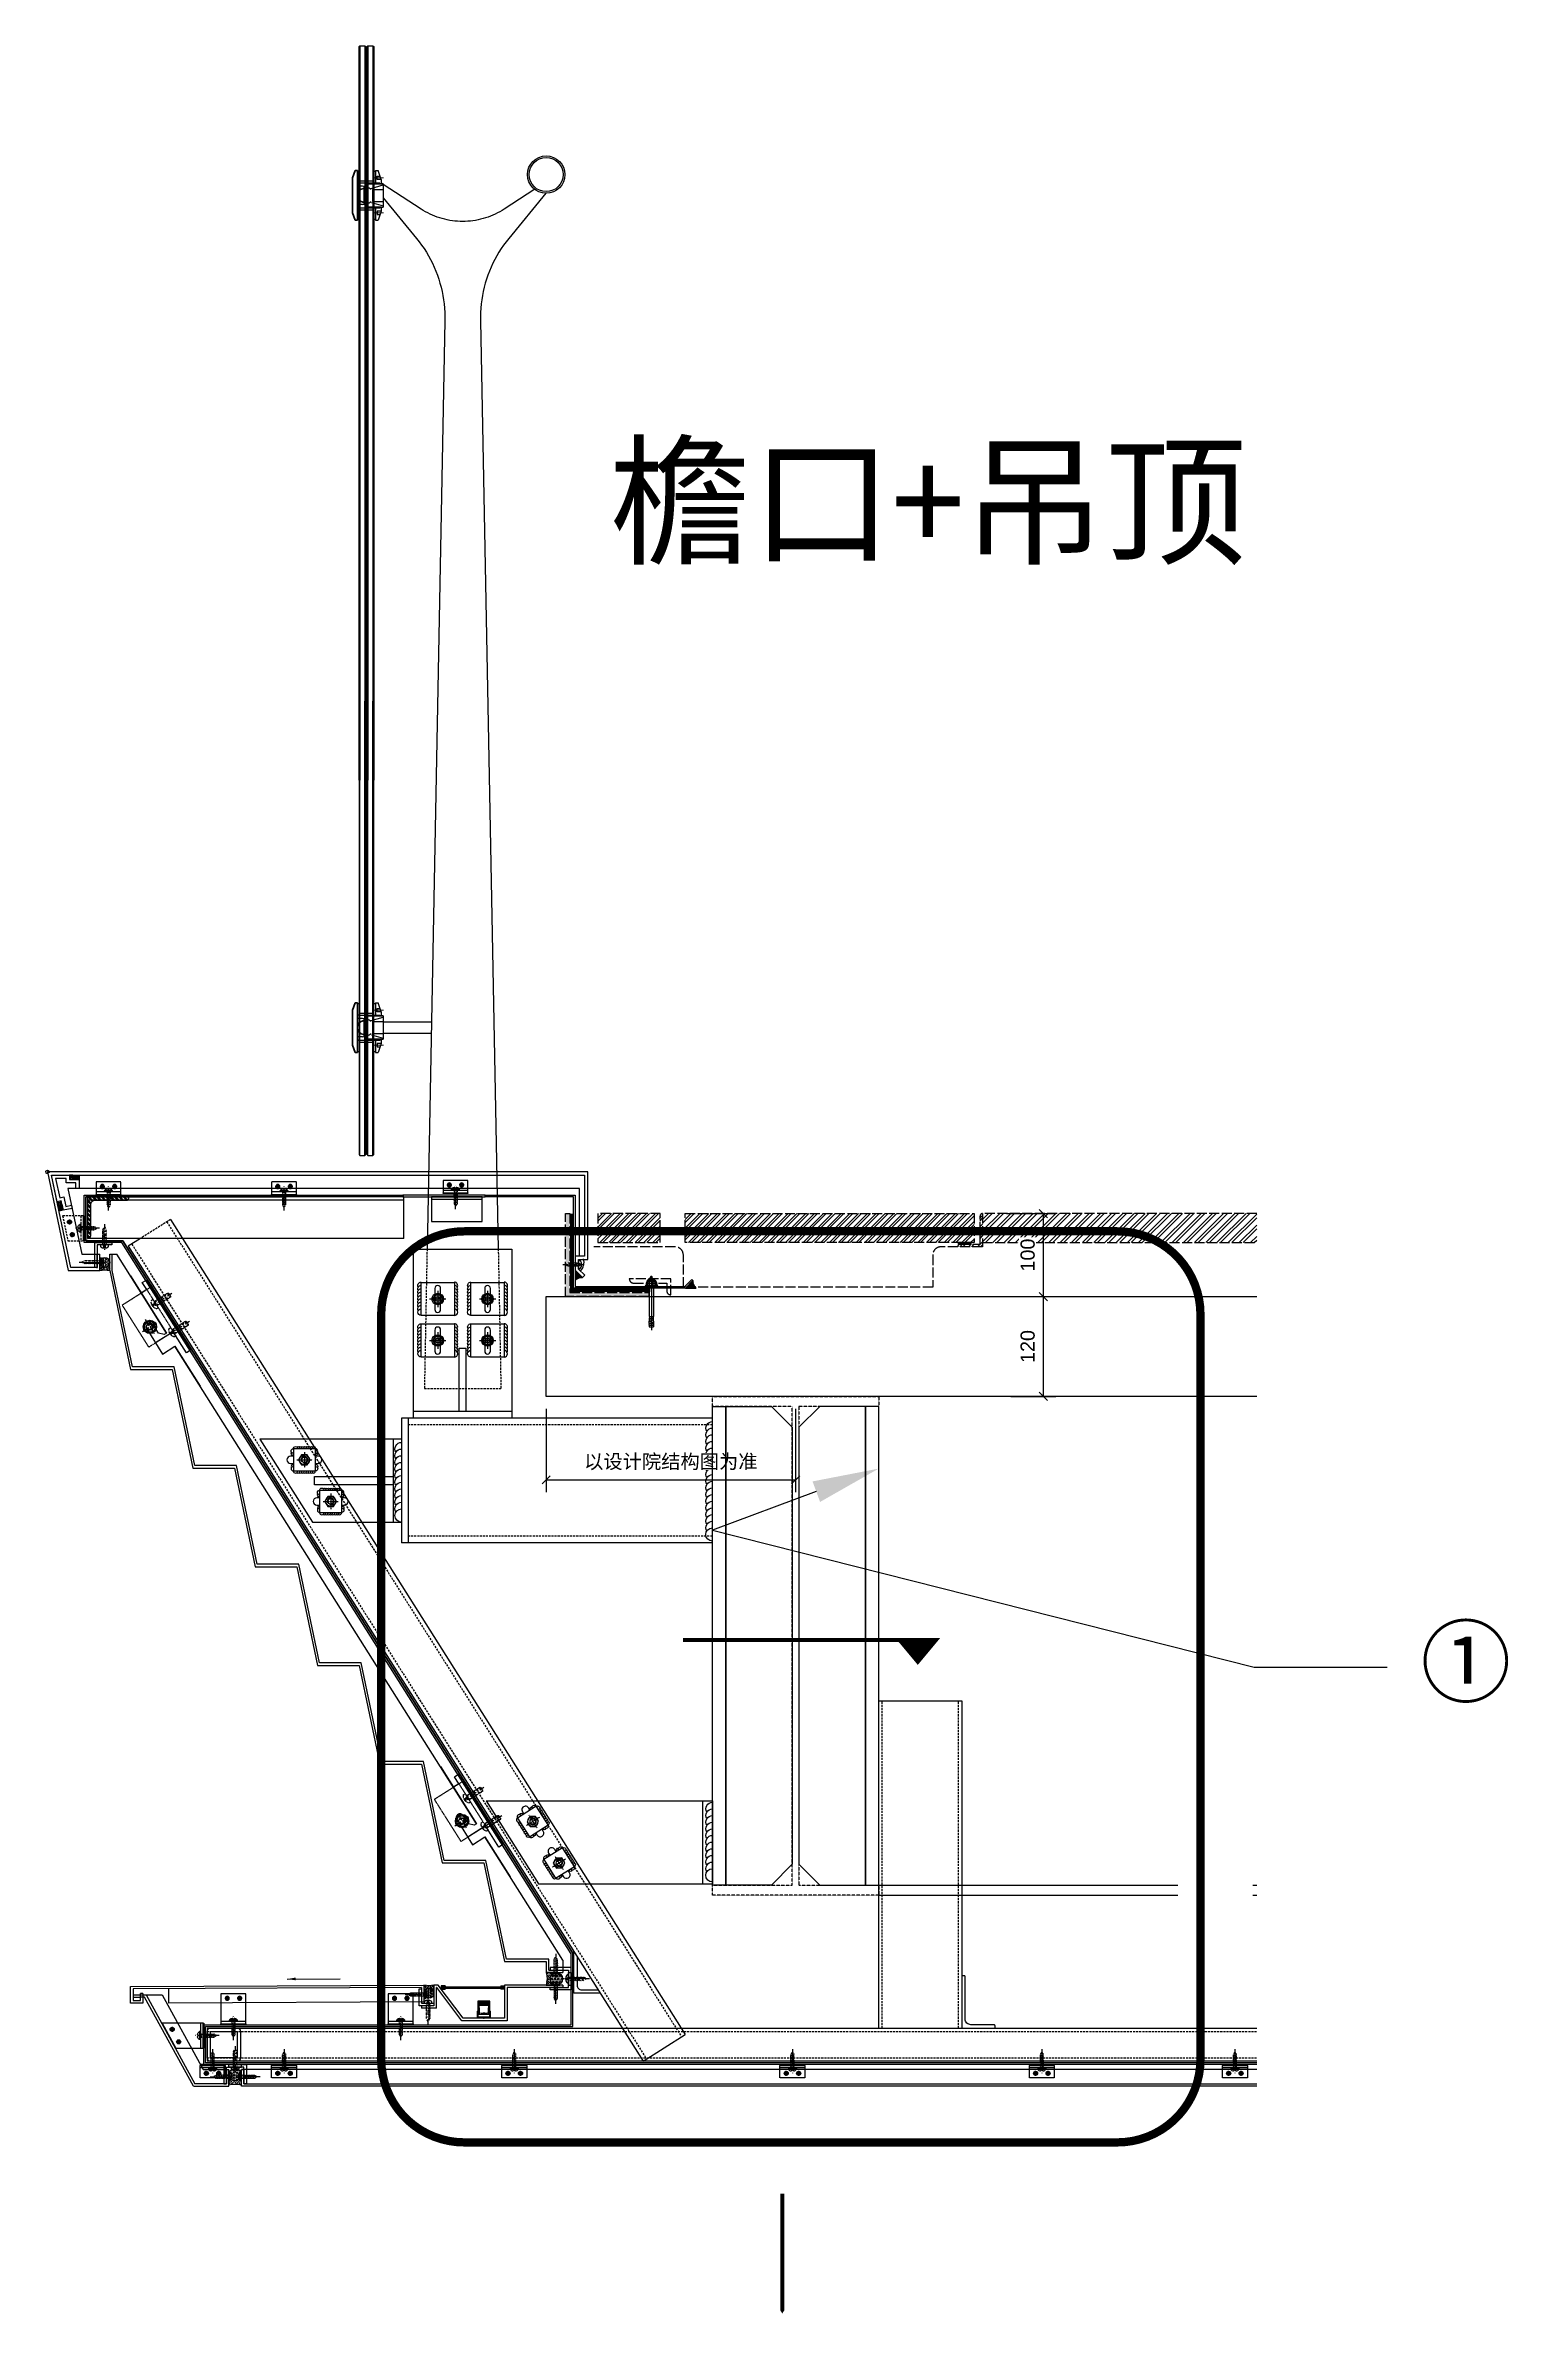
# Model space of a CAD drawing. Header units: millimetres. Extents: x 0 to 119933, y -45162 to 41221.
# Drawn here: x 6046 to 7809, y 1373 to 4126 of the extents above; entities that cross this region are included whole.
import ezdxf
from ezdxf import colors
from ezdxf.entities.mleader import LeaderData, LeaderLine
from ezdxf.enums import TextEntityAlignment as Align
from ezdxf.math import Vec2, Vec3

# ---------------------------------------------------------------- set-up
doc = ezdxf.new("R2010")
doc.units = ezdxf.units.MM
for name, pattern in [('( Dashed )', [0.75, 0.5, -0.25]), ('ACAD_ISO02W100', [15, 12, -3]), ('ACAD_ISO04W100', [30, 24, -3, 0, -3]), ('CENTER', [2, 1.25, -0.25, 0.25, -0.25]), ('CENTER-PISA', [11, 6, -2, 1, -2]), ('CENTER2', [28.575, 19.05, -3.175, 3.175, -3.175]), ('FT_HIDDEN', [3, 1.5, -1.5]), ('HIDDEN', [0.375, 0.25, -0.125]), ('HIDDEN-PISA', [4.5, 2.5, -2]), ('HIDDEN2', [0.1875, 0.125, -0.0625])]:
    doc.linetypes.add(name, pattern=pattern)
doc.layers.get('DEFPOINTS').update_dxf_attribs({"color": 166})
for name, color, linetype in [('01', 1, 'Continuous'), ('AIX', 9, 'CENTER'), ('AXIS', 1, 'ACAD_ISO04W100'), ('BOLT', 32, 'Continuous'), ('CASTFIX', 1, 'Continuous'), ('CW', 4, 'Continuous'), ('F-Alum', 4, 'Continuous'), ('F-Bolt', 32, 'Continuous'), ('F-hatch', 8, 'Continuous'), ('F-Misc', 8, 'Continuous'), ('F-SSTEEL', 3, 'Continuous'), ('F-stainless steel', 2, 'Continuous'), ('F-steel', 3, 'Continuous'), ('F_ALUM', 4, 'Continuous'), ('F_CONC', 7, 'Continuous'), ('F_DASH', 8, 'ACAD_ISO02W100'), ('F_FIXS', 1, 'Continuous'), ('F_SEAL', 8, 'Continuous'), ('F_STEL', 3, 'Continuous'), ('F_TEXT', 7, 'Continuous'), ('GASK', 8, 'Continuous'), ('HAT', 155, 'Continuous'), ('Hatch', 8, 'Continuous'), ('HIDDEN', 1, 'HIDDEN'), ('LEOX_20190505-Light Text-C', 7, 'Continuous'), ('SC', 6, 'Continuous'), ('STEEL', 3, 'Continuous'), ('TC', 4, 'Continuous'), ('WELDING VW', 8, 'Continuous'), ('ZX', 1, 'CENTER2'), ('螺栓钉类', 241, 'Continuous')]:
    doc.layers.add(name, color=color, linetype=linetype)
for name, color, linetype, lineweight in [('_EDO-ALUMINIUM-VIEW', 94, 'Continuous', 18), ('H_不锈钢', 1, 'Continuous', 35), ('H_细实线', 7, 'Continuous', 25), ('LEOX-LIGHT', 1, 'Continuous', 0)]:
    doc.layers.add(name, color=color, linetype=linetype, lineweight=lineweight)
doc.styles.add('Arial', font='arial.ttf')
doc.styles.add('ROMANS', font='simplex.shx', dxfattribs={"width": 0.8, "bigfont": 'hztxt.shx'})
doc.styles.get("Standard").update_dxf_attribs({"font": 'arial.ttf'})
doc.dimstyles.new('10x of Arup4', dxfattribs={"dimscale": 10, "dimtxt": 1.7, "dimasz": 1, "dimexe": 1.5, "dimexo": 1.5, "dimgap": 1, "dimtad": 1, "dimdec": 1, "dimdsep": 46, "dimtxsty": 'Arial', "dimblk": 'OBLIQUE', "dimcen": 0, "dimclrd": 1, "dimclre": 1, "dimclrt": 7, "dimadec": 0, "dimazin": 0, "dimtfac": 1, "dimtdec": 1, "dimtix": 1, "dimtofl": 0, "dimtmove": 2, "dimatfit": 3, "dimfxl": 5, "dimtfill": 1, "dimtolj": 1, "dimtzin": 0, "dimlwd": -1, "dimlwe": -1, "dimarcsym": 0})
doc.dimstyles.new('Arup4', dxfattribs={"dimscale": 5, "dimtxt": 1.7, "dimasz": 1, "dimexe": 1.5, "dimexo": 1.5, "dimgap": 1, "dimtad": 1, "dimdec": 1, "dimdsep": 46, "dimtxsty": 'Arial', "dimblk": 'OBLIQUE', "dimcen": 0, "dimclrd": 1, "dimclre": 1, "dimclrt": 7, "dimadec": 0, "dimazin": 0, "dimtfac": 1, "dimtdec": 1, "dimtix": 1, "dimtofl": 0, "dimtmove": 2, "dimatfit": 3, "dimfxl": 5, "dimtfill": 1, "dimtolj": 1, "dimtzin": 0, "dimlwd": -1, "dimlwe": -1, "dimarcsym": 0})

# ---------------------------------------------------------------- blocks, each defined once
blk = doc.blocks.new('M10-NUT-S')
at = {"color": 251, "linetype": 'ACAD_ISO04W100', "ltscale": 0.2}
blk.add_line((12.1, 0), (-2.6, 0), dxfattribs=at)
blk.add_lwpolyline([(1.3, -9.2), (4.8, -9.2), (8.2, -9.2, 0.575805), (8.2, -4.6, 0.288675), (8.2, 4.6, 0.575805), (8.2, 9.3), (4.8, 9.3), (1.3, 9.3, 0.575805), (1.3, 4.6, 0.288675), (1.3, -4.6, 0.575805)], format="xyb", close=True)
for points in [[(0, -6.9), (0, 6.9)], [(1.3, 4.6), (4.8, 4.6), (8.2, 4.6)], [(9.5, -6.9), (9.5, 6.9)], [(1.3, -4.6), (4.8, -4.6), (8.2, -4.6)]]:
    blk.add_lwpolyline(points)
blk = doc.blocks.new('M10-NUT-GROUP')
at = {"color": 251, "linetype": 'ACAD_ISO04W100', "ltscale": 0.2}
blk.add_line((22.5, 0), (-3, 0), dxfattribs=at)
for p, q in [((1.5, 0.9), (0, 0)), ((1.5, 0), (0, -0.9))]:
    blk.add_line(p, q)
blk.add_lwpolyline([(1.5, -9.9), (1.5, 9.9), (0, 9.9), (0, -9.9)], close=True)
for points in [[(1.5, -6.9), (1.5, 6.9)], [(12.5, 4), (13.3, -4)], [(14, 4), (14.8, -4)]]:
    blk.add_lwpolyline(points)
blk.add_lwpolyline([(11, 4, 0.267949), (11.2, 4.1), (11.7, 5), (11.9, 5), (12.4, 4.1, 0.57735), (12.7, 4.1), (13.2, 5), (13.4, 5), (13.9, 4.1, 0.57735), (14.2, 4.1), (14.7, 5), (15.7, 4), (15.7, -4), (15.2, -4.5), (14.9, -4.1, 0.57735), (14.7, -4.1), (14.1, -5), (14, -5), (13.4, -4.1, 0.579837), (13.2, -4.1), (12.6, -5), (12.5, -5), (11.9, -4.1, 0.579837), (11.7, -4.1), (11.1, -5), (11, -5)], format="xyb")
blk.add_blockref('M10-NUT-S', (1.5, 0))
blk = doc.blocks.new('M10-MECHANICAL ANCHOR')
for p, q in [((-5, 0), (-5, -72.2)), ((5, 0), (5, -72.2)), ((-5, -72.2), (5, -72.2)), ((-5, -93.1), (-4.8, -88.9)), ((-5, -93.1), (-5, -97.2)), ((-5, -93.1), (5, -93.1)), ((-5, -97.2), (5, -97.2)), ((-4.2, -76.4), (-4, -72.2)), ((4, -72.2), (4.2, -76.4)), ((4.8, -88.9), (5, -93.1)), ((5, -93.1), (5, -97.2))]:
    blk.add_line(p, q)
at = {"color": 251, "linetype": 'CENTER'}
blk.add_line((0, 22.3), (0, -104.5), dxfattribs=at)
blk.add_lwpolyline([(-12.5, 0), (-12.5, 1.2), (12.5, 1.2), (12.5, 0)], close=True)
for points in [[(-5.8, -88.9), (0.1, -88.9, 1.061049), (-0.7, -85.2, -1.339139), (-0.7, -82, 1.339139), (-0.7, -78.8, -0.484532), (-2.6, -76.4), (-5.2, -76.4)], [(-2.2, -76.4, 0.494935), (-0.8, -78.4, -1.315172), (-0.9, -82.4, 1.339139), (-0.9, -84.8, -0.843584), (1.2, -88.9), (5.8, -88.9), (5.2, -76.4)]]:
    blk.add_lwpolyline(points, format="xyb", close=True)
at = {"rotation": 90}
blk.add_blockref('M10-NUT-GROUP', (0, 1.2), dxfattribs=at)
blk = doc.blocks.new('ddddddsflkdajfk')
at = {"xscale": 0.5, "yscale": 0.5, "zscale": 0.5, "rotation": 90}
blk.add_blockref('M10-MECHANICAL ANCHOR', (0, 0), dxfattribs=at)
blk = doc.blocks.new('A$C3041749B')
at = {"layer": 'F_SEAL'}
h = blk.add_hatch(dxfattribs=at)
h.set_pattern_fill('ANSI37', color=256, scale=10)
h.set_pattern_definition([(45, (-31185.409, 144.5434), (-0.883883476, 0.883883476), []), (135, (-31185.409, 144.5434), (-0.883883476, -0.883883476), [])])
edge = h.paths.add_edge_path()
edge.add_line((-1.2, 11.3), (-1.3, 11.2))
edge.add_line((-1.3, 11.2), (-1.3, 11.1))
edge.add_line((-1.3, 11.1), (-1.4, 11))
edge.add_line((-1.4, 11), (-1.4, 10.9))
edge.add_line((-1.4, 10.9), (-1.5, 10.8))
edge.add_line((-1.5, 10.8), (-1.6, 10.7))
edge.add_line((-1.6, 10.7), (-1.6, 10.6))
edge.add_line((-1.6, 10.6), (-1.7, 10.4))
edge.add_line((-1.7, 10.4), (-1.7, 10.3))
edge.add_line((-1.7, 10.3), (-1.8, 10.2))
edge.add_line((-1.8, 10.2), (-1.8, 10.1))
edge.add_line((-1.8, 10.1), (-1.9, 10))
edge.add_line((-1.9, 10), (-1.9, 9.9))
edge.add_line((-1.9, 9.9), (-2, 9.8))
edge.add_line((-2, 9.8), (-2.1, 9.7))
edge.add_line((-2.1, 9.7), (-2.1, 9.6))
edge.add_line((-2.1, 9.6), (-2.2, 9.5))
edge.add_line((-2.2, 9.5), (-2.3, 9.4))
edge.add_line((-2.3, 9.4), (-2.3, 9.3))
edge.add_line((-2.3, 9.3), (-2.4, 9.2))
edge.add_line((-2.4, 9.2), (-2.5, 9.1))
edge.add_line((-2.5, 9.1), (-2.5, 9))
edge.add_line((-2.5, 9), (-2.6, 8.9))
edge.add_line((-2.6, 8.9), (-2.7, 8.9))
edge.add_line((-2.7, 8.9), (-2.8, 8.8))
edge.add_line((-2.8, 8.8), (-2.9, 8.7))
edge.add_line((-2.9, 8.7), (-2.9, 8.6))
edge.add_line((-2.9, 8.6), (-3, 8.5))
edge.add_line((-3, 8.5), (-3.1, 8.5))
edge.add_line((-3.1, 8.5), (-3.2, 8.4))
edge.add_line((-3.2, 8.4), (-3.3, 8.3))
edge.add_line((-3.3, 8.3), (-3.4, 8.3))
edge.add_line((-3.4, 8.3), (-3.5, 8.2))
edge.add_line((-3.5, 8.2), (-3.6, 8.1))
edge.add_line((-3.6, 8.1), (-3.7, 8.1))
edge.add_line((-3.7, 8.1), (-3.8, 8))
edge.add_line((-3.8, 8), (-3.9, 8))
edge.add_line((-3.9, 8), (-4, 7.9))
edge.add_line((-4, 7.9), (-4.1, 7.8))
edge.add_line((-4.1, 7.8), (-4.2, 7.8))
edge.add_line((-4.2, 7.8), (-4.3, 7.7))
edge.add_line((-4.3, 7.7), (-4.4, 7.6))
edge.add_line((-4.4, 7.6), (-4.5, 7.5))
edge.add_line((-4.5, 7.5), (-4.6, 7.5))
edge.add_line((-4.6, 7.5), (-4.7, 7.4))
edge.add_line((-4.7, 7.4), (-4.7, 7.3))
edge.add_line((-4.7, 7.3), (-4.8, 7.2))
edge.add_line((-4.8, 7.2), (-4.9, 7.1))
edge.add_line((-4.9, 7.1), (-5, 7))
edge.add_line((-5, 7), (-5, 6.9))
edge.add_line((-5, 6.9), (-5.1, 6.8))
edge.add_line((-5.1, 6.8), (-5.2, 6.7))
edge.add_line((-5.2, 6.7), (-5.2, 6.6))
edge.add_line((-5.2, 6.6), (-5.3, 6.5))
edge.add_line((-5.3, 6.5), (-5.3, 6.4))
edge.add_line((-5.3, 6.4), (-5.4, 6.3))
edge.add_line((-5.4, 6.3), (-5.4, 6.2))
edge.add_line((-5.4, 6.2), (-5.4, 6))
edge.add_line((-5.4, 6), (-5.5, 5.9))
edge.add_line((-5.5, 5.9), (-5.5, 5.8))
edge.add_line((-5.5, 5.8), (-5.5, 5.7))
edge.add_line((-5.5, 5.7), (-5.6, 5.6))
edge.add_line((-5.6, 5.6), (-5.6, 5.4))
edge.add_line((-5.6, 5.4), (-5.6, 5.3))
edge.add_line((-5.6, 5.3), (-5.6, 5.2))
edge.add_line((-5.6, 5.2), (-5.7, 5.1))
edge.add_line((-5.7, 5.1), (-5.7, 5))
edge.add_line((-5.7, 5), (-5.7, 4.8))
edge.add_line((-5.7, 4.8), (-5.7, 4.7))
edge.add_line((-5.7, 4.7), (-5.7, 4.6))
edge.add_line((-5.7, 4.6), (-5.7, 4.5))
edge.add_line((-5.7, 4.5), (-5.7, 4.3))
edge.add_line((-5.7, 4.3), (-5.8, 4.2))
edge.add_line((-5.8, 4.2), (-5.8, 4.1))
edge.add_line((-5.8, 4.1), (-5.8, 4))
edge.add_line((-5.8, 4), (-5.8, 3.9))
edge.add_line((-5.8, 3.9), (-5.8, 3.7))
edge.add_line((-5.8, 3.7), (-5.8, 3.6))
edge.add_line((-5.8, 3.6), (-5.8, 3.5))
edge.add_line((-5.8, 3.5), (-5.8, 3.4))
edge.add_line((-5.8, 3.4), (-5.9, 3.3))
edge.add_line((-5.9, 3.3), (-5.9, 3.2))
edge.add_line((-5.9, 3.2), (-5.9, 3.1))
edge.add_line((-5.9, 3.1), (-5.9, 3))
edge.add_line((-5.9, 3), (-5.9, 2.9))
edge.add_line((-5.9, 2.9), (-6, 2.8))
edge.add_line((-6, 2.8), (-6, 2.7))
edge.add_line((-6, 2.7), (-6, 2.6))
edge.add_line((-6, 2.6), (-6.1, 2.6))
edge.add_line((-6.1, 2.6), (-6.1, 2.5))
edge.add_line((-6.1, 2.5), (-6.2, 2.4))
edge.add_line((-6.2, 2.4), (-6.2, 2.3))
edge.add_line((-6.2, 2.3), (-6.3, 2.2))
edge.add_line((-6.3, 2.2), (-6.4, 2.1))
edge.add_line((-6.4, 2.1), (-6.4, 1.9))
edge.add_line((-6.4, 1.9), (-6.5, 1.8))
edge.add_line((-6.5, 1.8), (-6.6, 1.7))
edge.add_line((-6.6, 1.7), (-6.7, 1.6))
edge.add_line((-6.7, 1.6), (-6.8, 1.4))
edge.add_line((-6.8, 1.4), (-6.9, 1.3))
edge.add_line((-6.9, 1.3), (-7, 1.1))
edge.add_line((-7, 1.1), (-7.1, 1))
edge.add_line((-7.1, 1), (-7.2, 0.8))
edge.add_line((-7.2, 0.8), (-7.3, 0.6))
edge.add_line((-7.3, 0.6), (-7.4, 0.5))
edge.add_line((-7.4, 0.5), (-7.5, 0.3))
edge.add_line((-7.5, 0.3), (-7.6, 0.2))
edge.add_line((-7.6, 0.2), (-7.7, 0.1))
edge.add_line((-7.7, 0.1), (-7.8, 0))
edge.add_line((-7.8, 0), (-6.2, 0))
edge.add_line((-6.2, 0), (-6.2, 0.6))
edge.add_line((-6.2, 0.6), (-4.9, 0.6))
edge.add_line((-4.9, 0.6), (-4.9, 1.4))
edge.add_line((-4.9, 1.4), (-3.5, 1.4))
edge.add_arc((-3.5, 2.7), 1.34, 210.1329, 270, ccw=False)
edge.add_line((-4.6, 2), (-4.6, 3.8))
edge.add_line((-4.6, 3.8), (-4.6, 5.5))
edge.add_arc((-3.5, 4.8), 1.34, 90, 149.8671, ccw=False)
edge.add_line((-3.5, 6.1), (-2, 6.1))
edge.add_arc((-2.1, 6.1), 0.075, 0, 60)
edge.add_line((-2, 6.2), (-2.5, 6.5))
edge.add_line((-2.5, 6.5), (-2.5, 6.6))
edge.add_line((-2.5, 6.6), (-2, 6.8))
edge.add_arc((-2.1, 6.9), 0.075, 300, 420)
edge.add_line((-2, 7), (-2.5, 7.2))
edge.add_line((-2.5, 7.2), (-2.5, 7.3))
edge.add_line((-2.5, 7.3), (-2, 7.6))
edge.add_arc((-2.1, 7.6), 0.075, 300, 420)
edge.add_line((-2, 7.7), (-2.5, 8))
edge.add_line((-2.5, 8), (-2, 8.5))
edge.add_line((-2, 8.5), (2, 8.5))
edge.add_line((2, 8.5), (2.3, 8.2))
edge.add_line((2.3, 8.2), (2, 8.1))
edge.add_arc((2.1, 8), 0.075, 120, 240)
edge.add_line((2, 8), (2.5, 7.7))
edge.add_line((2.5, 7.7), (2.5, 7.6))
edge.add_line((2.5, 7.6), (2, 7.3))
edge.add_arc((2.1, 7.3), 0.0745, 120, 240)
edge.add_line((2, 7.2), (2.5, 6.9))
edge.add_line((2.5, 6.9), (2.5, 6.9))
edge.add_line((2.5, 6.9), (2, 6.6))
edge.add_arc((2.1, 6.5), 0.0745, 120, 240)
edge.add_line((2, 6.5), (2.5, 6.2))
edge.add_line((2.5, 6.2), (2.5, 6.1))
edge.add_line((2.5, 6.1), (3.5, 6.1))
edge.add_arc((3.5, 4.8), 1.34, 30.1329, 90, ccw=False)
edge.add_line((4.6, 5.5), (4.6, 3.8))
edge.add_line((4.6, 3.8), (4.6, 2))
edge.add_arc((3.5, 2.7), 1.34, 270, 329.8671, ccw=False)
edge.add_line((3.5, 1.4), (4.9, 1.4))
edge.add_line((4.9, 1.4), (4.9, 0.6))
edge.add_line((4.9, 0.6), (6.2, 0.6))
edge.add_line((6.2, 0.6), (6.2, 0))
edge.add_line((6.2, 0), (8, 0))
edge.add_line((8, 0), (8, 0))
edge.add_line((8, 0), (7.9, 0.1))
edge.add_line((7.9, 0.1), (7.9, 0.1))
edge.add_line((7.9, 0.1), (7.8, 0.2))
edge.add_line((7.8, 0.2), (7.8, 0.2))
edge.add_line((7.8, 0.2), (7.8, 0.3))
edge.add_line((7.8, 0.3), (7.7, 0.3))
edge.add_line((7.7, 0.3), (7.7, 0.4))
edge.add_line((7.7, 0.4), (7.6, 0.5))
edge.add_line((7.6, 0.5), (7.6, 0.5))
edge.add_line((7.6, 0.5), (7.5, 0.6))
edge.add_line((7.5, 0.6), (7.5, 0.7))
edge.add_line((7.5, 0.7), (7.5, 0.8))
edge.add_line((7.5, 0.8), (7.4, 0.8))
edge.add_line((7.4, 0.8), (7.4, 0.9))
edge.add_line((7.4, 0.9), (7.4, 1))
edge.add_line((7.4, 1), (7.3, 1))
edge.add_line((7.3, 1), (7.3, 1.1))
edge.add_line((7.3, 1.1), (7.3, 1.2))
edge.add_line((7.3, 1.2), (7.3, 1.3))
edge.add_line((7.3, 1.3), (7.2, 1.3))
edge.add_line((7.2, 1.3), (7.2, 1.4))
edge.add_line((7.2, 1.4), (7.2, 1.5))
edge.add_line((7.2, 1.5), (7.1, 1.6))
edge.add_line((7.1, 1.6), (7.1, 1.7))
edge.add_line((7.1, 1.7), (7.1, 1.7))
edge.add_line((7.1, 1.7), (7.1, 1.8))
edge.add_line((7.1, 1.8), (7.1, 1.9))
edge.add_line((7.1, 1.9), (7, 2))
edge.add_line((7, 2), (7, 2))
edge.add_line((7, 2), (7, 2.1))
edge.add_line((7, 2.1), (7, 2.2))
edge.add_line((7, 2.2), (7, 2.3))
edge.add_line((7, 2.3), (6.9, 2.4))
edge.add_line((6.9, 2.4), (6.9, 2.4))
edge.add_line((6.9, 2.4), (6.9, 2.5))
edge.add_line((6.9, 2.5), (6.9, 2.6))
edge.add_line((6.9, 2.6), (6.9, 2.7))
edge.add_line((6.9, 2.7), (6.8, 2.8))
edge.add_line((6.8, 2.8), (6.8, 2.8))
edge.add_line((6.8, 2.8), (6.8, 2.9))
edge.add_line((6.8, 2.9), (6.8, 3))
edge.add_line((6.8, 3), (6.8, 3.1))
edge.add_line((6.8, 3.1), (6.8, 3.1))
edge.add_line((6.8, 3.1), (6.7, 3.2))
edge.add_line((6.7, 3.2), (6.7, 3.3))
edge.add_line((6.7, 3.3), (6.7, 3.4))
edge.add_line((6.7, 3.4), (6.7, 3.4))
edge.add_line((6.7, 3.4), (6.7, 3.5))
edge.add_line((6.7, 3.5), (6.6, 3.6))
edge.add_line((6.6, 3.6), (6.6, 3.7))
edge.add_line((6.6, 3.7), (6.6, 3.7))
edge.add_line((6.6, 3.7), (6.6, 3.8))
edge.add_line((6.6, 3.8), (6.6, 3.9))
edge.add_line((6.6, 3.9), (6.6, 4))
edge.add_line((6.6, 4), (6.5, 4))
edge.add_line((6.5, 4), (6.5, 4.1))
edge.add_line((6.5, 4.1), (6.5, 4.2))
edge.add_line((6.5, 4.2), (6.5, 4.3))
edge.add_line((6.5, 4.3), (6.4, 4.3))
edge.add_line((6.4, 4.3), (6.4, 4.4))
edge.add_line((6.4, 4.4), (6.4, 4.5))
edge.add_line((6.4, 4.5), (6.4, 4.6))
edge.add_line((6.4, 4.6), (6.4, 4.6))
edge.add_line((6.4, 4.6), (6.3, 4.7))
edge.add_line((6.3, 4.7), (6.3, 4.8))
edge.add_line((6.3, 4.8), (6.3, 4.9))
edge.add_line((6.3, 4.9), (6.3, 4.9))
edge.add_line((6.3, 4.9), (6.2, 5))
edge.add_line((6.2, 5), (6.2, 5.1))
edge.add_line((6.2, 5.1), (6.2, 5.2))
edge.add_line((6.2, 5.2), (6.1, 5.2))
edge.add_line((6.1, 5.2), (6.1, 5.3))
edge.add_line((6.1, 5.3), (6.1, 5.4))
edge.add_line((6.1, 5.4), (6.1, 5.5))
edge.add_line((6.1, 5.5), (6, 5.6))
edge.add_line((6, 5.6), (6, 5.6))
edge.add_line((6, 5.6), (6, 5.7))
edge.add_line((6, 5.7), (5.9, 5.8))
edge.add_line((5.9, 5.8), (5.9, 5.8))
edge.add_line((5.9, 5.8), (5.8, 5.9))
edge.add_line((5.8, 5.9), (5.8, 6))
edge.add_line((5.8, 6), (5.8, 6.1))
edge.add_line((5.8, 6.1), (5.7, 6.1))
edge.add_line((5.7, 6.1), (5.7, 6.2))
edge.add_line((5.7, 6.2), (5.6, 6.3))
edge.add_line((5.6, 6.3), (5.6, 6.3))
edge.add_line((5.6, 6.3), (5.6, 6.4))
edge.add_line((5.6, 6.4), (5.5, 6.5))
edge.add_line((5.5, 6.5), (5.5, 6.5))
edge.add_line((5.5, 6.5), (5.4, 6.6))
edge.add_line((5.4, 6.6), (5.4, 6.7))
edge.add_line((5.4, 6.7), (5.3, 6.7))
edge.add_line((5.3, 6.7), (5.3, 6.8))
edge.add_line((5.3, 6.8), (5.2, 6.8))
edge.add_line((5.2, 6.8), (5.2, 6.9))
edge.add_line((5.2, 6.9), (5.1, 6.9))
edge.add_line((5.1, 6.9), (5, 7))
edge.add_line((5, 7), (5, 7))
edge.add_line((5, 7), (4.9, 7.1))
edge.add_line((4.9, 7.1), (4.9, 7.1))
edge.add_line((4.9, 7.1), (4.8, 7.2))
edge.add_line((4.8, 7.2), (4.7, 7.2))
edge.add_line((4.7, 7.2), (4.7, 7.3))
edge.add_line((4.7, 7.3), (4.6, 7.3))
edge.add_line((4.6, 7.3), (4.5, 7.3))
edge.add_line((4.5, 7.3), (4.4, 7.4))
edge.add_line((4.4, 7.4), (4.4, 7.4))
edge.add_line((4.4, 7.4), (4.3, 7.4))
edge.add_line((4.3, 7.4), (4.2, 7.5))
edge.add_line((4.2, 7.5), (4.2, 7.5))
edge.add_line((4.2, 7.5), (4.1, 7.6))
edge.add_line((4.1, 7.6), (4, 7.6))
edge.add_line((4, 7.6), (4, 7.6))
edge.add_line((4, 7.6), (3.9, 7.7))
edge.add_line((3.9, 7.7), (3.8, 7.7))
edge.add_line((3.8, 7.7), (3.8, 7.8))
edge.add_line((3.8, 7.8), (3.7, 7.8))
edge.add_line((3.7, 7.8), (3.6, 7.9))
edge.add_line((3.6, 7.9), (3.6, 7.9))
edge.add_line((3.6, 7.9), (3.5, 8))
edge.add_line((3.5, 8), (3.5, 8))
edge.add_line((3.5, 8), (3.4, 8.1))
edge.add_line((3.4, 8.1), (3.4, 8.1))
edge.add_line((3.4, 8.1), (3.3, 8.2))
edge.add_line((3.3, 8.2), (3.2, 8.2))
edge.add_line((3.2, 8.2), (3.2, 8.3))
edge.add_line((3.2, 8.3), (3.1, 8.3))
edge.add_line((3.1, 8.3), (3.1, 8.4))
edge.add_line((3.1, 8.4), (3, 8.5))
edge.add_line((3, 8.5), (3, 8.5))
edge.add_line((3, 8.5), (2.9, 8.6))
edge.add_line((2.9, 8.6), (2.8, 8.6))
edge.add_line((2.8, 8.6), (2.8, 8.7))
edge.add_line((2.8, 8.7), (2.7, 8.7))
edge.add_line((2.7, 8.7), (2.7, 8.8))
edge.add_line((2.7, 8.8), (2.6, 8.8))
edge.add_line((2.6, 8.8), (2.5, 8.9))
edge.add_line((2.5, 8.9), (2.5, 8.9))
edge.add_line((2.5, 8.9), (2.4, 9))
edge.add_line((2.4, 9), (2.4, 9))
edge.add_line((2.4, 9), (2.3, 9.1))
edge.add_line((2.3, 9.1), (2.2, 9.1))
edge.add_line((2.2, 9.1), (2.2, 9.2))
edge.add_line((2.2, 9.2), (2.1, 9.2))
edge.add_line((2.1, 9.2), (2.1, 9.3))
edge.add_line((2.1, 9.3), (2, 9.3))
edge.add_line((2, 9.3), (1.9, 9.4))
edge.add_line((1.9, 9.4), (1.9, 9.4))
edge.add_line((1.9, 9.4), (1.8, 9.5))
edge.add_line((1.8, 9.5), (1.8, 9.5))
edge.add_line((1.8, 9.5), (1.7, 9.6))
edge.add_line((1.7, 9.6), (1.6, 9.6))
edge.add_line((1.6, 9.6), (1.6, 9.7))
edge.add_line((1.6, 9.7), (1.5, 9.8))
edge.add_line((1.5, 9.8), (1.5, 9.8))
edge.add_line((1.5, 9.8), (1.4, 9.9))
edge.add_line((1.4, 9.9), (1.4, 9.9))
edge.add_line((1.4, 9.9), (1.4, 10))
edge.add_line((1.4, 10), (1.3, 10.1))
edge.add_line((1.3, 10.1), (1.3, 10.2))
edge.add_line((1.3, 10.2), (1.2, 10.2))
edge.add_line((1.2, 10.2), (1.2, 10.3))
edge.add_line((1.2, 10.3), (1.2, 10.4))
edge.add_line((1.2, 10.4), (1.1, 10.5))
edge.add_line((1.1, 10.5), (1.1, 10.6))
edge.add_line((1.1, 10.6), (1.1, 10.6))
edge.add_line((1.1, 10.6), (1, 10.7))
edge.add_line((1, 10.7), (1, 10.8))
edge.add_line((1, 10.8), (1, 10.9))
edge.add_line((1, 10.9), (1, 11))
edge.add_line((1, 11), (0.9, 11.1))
edge.add_line((0.9, 11.1), (0.9, 11.2))
edge.add_line((0.9, 11.2), (0.9, 11.3))
edge.add_line((0.9, 11.3), (0.9, 11.3))
edge.add_line((0.9, 11.3), (0.8, 11.4))
edge.add_line((0.8, 11.4), (0.8, 11.5))
edge.add_line((0.8, 11.5), (0.8, 11.6))
edge.add_line((0.8, 11.6), (0.8, 11.7))
edge.add_line((0.8, 11.7), (0.7, 11.7))
edge.add_line((0.7, 11.7), (0.7, 11.8))
edge.add_line((0.7, 11.8), (0.7, 11.9))
edge.add_line((0.7, 11.9), (0.6, 11.9))
edge.add_line((0.6, 11.9), (0.6, 12))
edge.add_line((0.6, 12), (0.5, 12))
edge.add_line((0.5, 12), (0.5, 12.1))
edge.add_line((0.5, 12.1), (0.4, 12.1))
edge.add_line((0.4, 12.1), (0.4, 12.1))
edge.add_line((0.4, 12.1), (0.3, 12.2))
edge.add_line((0.3, 12.2), (0.2, 12.2))
edge.add_line((0.2, 12.2), (0.2, 12.2))
edge.add_line((0.2, 12.2), (0.1, 12.2))
edge.add_line((0.1, 12.2), (0, 12.2))
edge.add_line((0, 12.2), (-0.1, 12.2))
edge.add_line((-0.1, 12.2), (-0.1, 12.2))
edge.add_line((-0.1, 12.2), (-0.2, 12.1))
edge.add_line((-0.2, 12.1), (-0.3, 12.1))
edge.add_line((-0.3, 12.1), (-0.4, 12.1))
edge.add_line((-0.4, 12.1), (-0.4, 12))
edge.add_line((-0.4, 12), (-0.5, 12))
edge.add_line((-0.5, 12), (-0.6, 12))
edge.add_line((-0.6, 12), (-0.7, 11.9))
edge.add_line((-0.7, 11.9), (-0.7, 11.9))
edge.add_line((-0.7, 11.9), (-0.8, 11.8))
edge.add_line((-0.8, 11.8), (-0.9, 11.7))
edge.add_line((-0.9, 11.7), (-0.9, 11.7))
edge.add_line((-0.9, 11.7), (-1, 11.6))
edge.add_line((-1, 11.6), (-1, 11.6))
edge.add_line((-1, 11.6), (-1.1, 11.5))
edge.add_line((-1.1, 11.5), (-1.1, 11.4))
edge.add_line((-1.1, 11.4), (-1.2, 11.4))
edge.add_line((-1.2, 11.4), (-1.2, 11.3))
edge.add_line((-1.2, 11.3), (-1.2, 11.3))
blk.add_lwpolyline([(8, 0), (7.8, 0.2), (7.7, 0.4), (7.5, 0.7), (7.4, 0.9), (7.3, 1.2), (7.2, 1.5), (7.1, 1.8), (7, 2), (6.9, 2.3), (6.9, 2.6), (6.8, 2.9), (6.7, 3.2), (6.7, 3.4), (6.6, 3.7), (6.5, 4), (6.5, 4.3), (6.4, 4.5), (6.3, 4.8), (6.2, 5.1), (6.1, 5.3), (6, 5.6), (5.9, 5.9), (5.7, 6.1), (5.6, 6.4), (5.4, 6.6), (5.2, 6.8), (5, 7), (4.8, 7.2), (4.5, 7.3), (4.3, 7.5), (4, 7.6), (3.8, 7.7), (3.6, 7.9), (3.4, 8.1), (3.2, 8.3), (3, 8.5), (2.7, 8.7), (2.5, 8.9), (2.3, 9.1), (2.1, 9.2), (1.9, 9.4), (1.7, 9.6), (1.5, 9.8), (1.3, 10.1), (1.2, 10.3), (1.1, 10.6), (1, 11), (0.9, 11.3), (0.8, 11.6), (0.7, 11.8), (0.5, 12), (0.3, 12.2), (0.1, 12.2), (-0.2, 12.1), (-0.5, 12), (-0.8, 11.8), (-1, 11.6), (-1.1, 11.4), (-1.3, 11.2), (-1.4, 10.9), (-1.5, 10.7), (-1.7, 10.5), (-1.8, 10.2), (-1.9, 10), (-2, 9.7), (-2.2, 9.5), (-2.3, 9.3), (-2.5, 9.1), (-2.7, 8.9), (-2.9, 8.7), (-3.1, 8.5), (-3.3, 8.3), (-3.5, 8.2), (-3.8, 8), (-4, 7.9), (-4.2, 7.8), (-4.4, 7.6), (-4.6, 7.4), (-4.8, 7.2), (-5, 7), (-5.1, 6.8), (-5.3, 6.5), (-5.4, 6.3), (-5.5, 6), (-5.5, 5.7), (-5.6, 5.4), (-5.7, 5.2), (-5.7, 4.9), (-5.7, 4.6), (-5.7, 4.3), (-5.8, 4), (-5.8, 3.8), (-5.8, 3.5), (-5.9, 3.3), (-5.9, 3), (-6, 2.8), (-6.1, 2.6), (-6.2, 2.4), (-6.3, 2.2), (-6.5, 1.9), (-6.6, 1.6), (-6.9, 1.3), (-7.1, 0.9), (-7.4, 0.6), (-7.6, 0.3), (-7.8, 0)], dxfattribs=at)
blk.add_lwpolyline([(-7.8, 0), (-6.2, 0), (-6.2, 0.6), (-4.9, 0.6), (-4.9, 1.4), (-3.5, 1.4, -0.267328), (-4.6, 2), (-4.6, 3.8), (-4.6, 5.5, -0.267328), (-3.5, 6.1), (-2, 6.1, 0.267949), (-2, 6.2), (-2.5, 6.5), (-2.5, 6.6), (-2, 6.8, 0.57735), (-2, 7), (-2.5, 7.2), (-2.5, 7.3), (-2, 7.6, 0.57735), (-2, 7.7), (-2.5, 8), (-2, 8.5), (2, 8.5), (2.3, 8.2), (2, 8.1, 0.57735), (2, 8), (2.5, 7.7), (2.5, 7.6), (2, 7.3, 0.57735), (2, 7.2), (2.5, 6.9), (2.5, 6.9), (2, 6.6, 0.57735), (2, 6.5), (2.5, 6.2), (2.5, 6.1), (3.5, 6.1, -0.267328), (4.6, 5.5), (4.6, 3.8), (4.6, 2, -0.267328), (3.5, 1.4), (4.9, 1.4), (4.9, 0.6), (6.2, 0.6), (6.2, 0), (8, 0)], format="xyb", dxfattribs=at)
at = {"layer": 'F_FIXS', "rotation": 270}
blk.add_blockref('ddddddsflkdajfk', (0, 0), dxfattribs=at)
blk = doc.blocks.new('L50x4')
at = {"layer": 'TC'}
h = blk.add_hatch(dxfattribs=at)
h.set_pattern_fill('ANSI32', color=256, scale=10, style=0)
h.set_pattern_definition([(45, (-639.048, -508.826), (-2.65165, 2.65165), []), (45, (-637.2803, -508.826), (-2.65165, 2.65165), [])])
h.paths.add_polyline_path([(4, 46.5, 0.414214), (0.5, 50), (0, 50), (0, 0), (50, 0), (50, 0.5, 0.414214), (46.5, 4), (9, 4, -0.414214), (4, 9)])
at = {"layer": 'STEEL'}
blk.add_lwpolyline([(0, 0), (0, 50), (0.5, 50, -0.414214), (4, 46.5), (4, 9.5, 0.414214), (9.5, 4), (46.5, 4, -0.414214), (50, 0.5), (50, 0)], format="xyb", close=True, dxfattribs=at)
blk = doc.blocks.new('*U144')
at = {"color": 230}
for points in [[(883.6, 1), (1, 1), (0, 0), (0, -6), (1, -7), (883.6, -7)], [(883.6, -8.5), (1, -8.5), (0, -9.5), (0, -15.5), (1, -16.5), (883.6, -16.5)]]:
    blk.add_lwpolyline(points, dxfattribs=at)
at = {"color": 9}
for points in [[(0, 0), (883.6, 0)], [(0, -6), (883.6, -6)], [(0, -9.5), (883.6, -9.5)], [(0, -15.5), (883.6, -15.5)]]:
    blk.add_lwpolyline(points, dxfattribs=at)
at = {"color": 4, "const_width": 1.52}
blk.add_lwpolyline([(1, -7.8), (883.6, -7.8)], dxfattribs=at)
blk = doc.blocks.new('*U146')
at = {"color": 230}
for points in [[(546.3, 1), (1, 1), (0, 0), (0, -6), (1, -7), (546.3, -7)], [(546.3, -8.5), (1, -8.5), (0, -9.5), (0, -15.5), (1, -16.5), (546.3, -16.5)]]:
    blk.add_lwpolyline(points, dxfattribs=at)
at = {"color": 9}
for points in [[(0, 0), (546.3, 0)], [(0, -6), (546.3, -6)], [(0, -9.5), (546.3, -9.5)], [(0, -15.5), (546.3, -15.5)]]:
    blk.add_lwpolyline(points, dxfattribs=at)
at = {"color": 4, "const_width": 1.52}
blk.add_lwpolyline([(1, -7.8), (546.3, -7.8)], dxfattribs=at)
blk = doc.blocks.new('*U151')
at = {"layer": 'WELDING VW'}
for centre, start in [((4, 0), 180), ((8, 0), 240), ((12, 0), 240), ((16, 0), 240), ((20, 0), 240), ((24, 0), 240), ((28, 0), 240), ((32, 0), 240), ((36, 0), 240), ((40, 0), 240), ((44, 0), 240)]:
    blk.add_arc(centre, 4, start, 0, dxfattribs=at)
blk = doc.blocks.new('ding1')
at = {"layer": 'CASTFIX', "color": 8, "linetype": 'HIDDEN2'}
for p, q in [((1217.1, -4182.6), (1212.3, -4183.3)), ((1217.1, -4184.6), (1212.3, -4185.3)), ((1212.9, -4181.9), (1214.7, -4178.9)), ((1212.9, -4197.9), (1212.9, -4181.9)), ((1214.7, -4178.9), (1216.5, -4181.3)), ((1216.5, -4197.9), (1216.5, -4181.3)), ((1217.1, -4186.6), (1212.3, -4187.3)), ((1217.1, -4188.6), (1212.3, -4189.3)), ((1217.1, -4190.6), (1212.3, -4191.3)), ((1217.1, -4192.6), (1212.3, -4193.3)), ((1217.1, -4194.6), (1212.3, -4195.3)), ((1217.1, -4196.6), (1212.3, -4197.3))]:
    blk.add_line(p, q, dxfattribs=at)
at = {"layer": 'CASTFIX', "color": 9, "linetype": 'CENTER2'}
blk.add_line((1214.7, -4175.4), (1214.7, -4204.3), dxfattribs=at)
at = {"layer": 'CASTFIX'}
for p, q in [((1209.9, -4197.9), (1209.9, -4199.2)), ((1219.4, -4197.9), (1209.9, -4197.9)), ((1219.4, -4199.2), (1209.9, -4199.2)), ((1214, -4201.5), (1213.2, -4201.5)), ((1214.2, -4200.7), (1214, -4201.5)), ((1215.2, -4200.7), (1214.2, -4200.7)), ((1215.2, -4200.7), (1215.4, -4201.5)), ((1216.2, -4201.5), (1215.4, -4201.5)), ((1219.4, -4197.9), (1219.4, -4199.2))]:
    blk.add_line(p, q, dxfattribs=at)
for centre, start, end in [((1213.3, -4197.8), 201.9199, 267.5066), ((1216, -4197.8), 272.4934, 338.0801)]:
    blk.add_arc(centre, 3.68, start, end, dxfattribs=at)
blk = doc.blocks.new('*U135')
at = {"layer": 'HAT'}
h = blk.add_hatch(dxfattribs=at)
h.set_pattern_fill('ANSI33', color=256, scale=1.25)
h.set_pattern_definition([(45, (-107400.157, -29806.0548), (-2.80633004, 2.80633004), []), (45, (-107397.3506, -29806.0548), (-2.80633004, 2.80633004), [1.984375, -0.9921875])])
edge = h.paths.add_edge_path()
edge.add_arc((7.5, 27.7), 28.7, 254.853, 285.147, ccw=False)
edge.add_line((0, 0), (0, -11.9))
edge.add_arc((7.5, -12.3), 7.51, 2.9798, 177.0202, ccw=False)
edge.add_line((15, -11.9), (15, 0))
h = blk.add_hatch(dxfattribs=at)
h.set_pattern_fill('HEX', color=256, scale=1.25)
h.set_pattern_definition([(0, (-107400.157, -29806.0548), (0, 2.0622225), [1.190625, -2.38125]), (120, (-107400.157, -29806.0548), (-1.785937073, -1.03111125), [1.190625, -2.38125]), (60, (-107398.9663, -29806.0548), (-1.785937073, 1.03111125), [1.190625, -2.38125])])
edge = h.paths.add_edge_path()
edge.add_arc((7.5, -12.3), 7.51, 0, 360)
at = {"layer": '01'}
blk.add_lwpolyline([(15, 0, -0.132958), (0, 0), (0, -11.9, -0.9493), (15, -11.9)], format="xyb", close=True, dxfattribs=at)
blk.add_circle((7.5, -12.3), 7.51, dxfattribs=at)
blk = doc.blocks.new('#10x22_Pan')
at = {"color": 8, "linetype": 'HIDDEN-PISA'}
for p, q in [((0.4, 2.4), (1.7, -2.4)), ((2, 2.4), (3.3, -2.4)), ((3.6, 2.4), (4.9, -2.4)), ((5.2, 2.4), (6.5, -2.4)), ((6.8, 2.4), (8.1, -2.4)), ((8.4, 2.4), (9.7, -2.4)), ((10, 2.4), (11.3, -2.4)), ((11.6, 2.4), (12.9, -2.4)), ((13.2, 2.4), (14.5, -2.4)), ((14.8, 2.4), (16.1, -2.4)), ((16.4, 2.4), (17.7, -2.4)), ((18, 2.4), (19.2, -2)), ((19.8, 1.7), (20.6, -1.3))]:
    blk.add_line(p, q, dxfattribs=at)
at = {"color": 0, "linetype": 'ByBlock'}
blk.add_lwpolyline([(0, 4.7), (-1.4, 4.7, 0.228537), (-2.2, 4.4, 0.349288), (-2.2, -4.4, 0.228537), (-1.4, -4.8), (0, -4.8)], format="xyb", close=True, dxfattribs=at)
at = {"color": 8, "linetype": 'HIDDEN-PISA'}
for points in [[(-3.7, 0.7), (-1.9, 0.7), (-1.9, -0.8), (-3.7, -0.8)], [(0, 1.8), (18.2, 1.8), (22, 0), (18.2, -1.8), (0, -1.8)]]:
    blk.add_lwpolyline(points, dxfattribs=at)
at = {"layer": 'AXIS', "color": 8, "linetype": 'CENTER-PISA'}
blk.add_line((25, 0), (-6.7, 0), dxfattribs=at)
at = {"layer": 'DEFPOINTS', "color": 8, "linetype": 'ByBlock', "style": 'ROMANS', "width": 0.8}
blk.add_text('#10x22', height=0.75, rotation=90, dxfattribs=at).set_placement((-1, 0), align=Align.MIDDLE)
blk = doc.blocks.new('A$C20BB5686')
at = {"layer": 'F-hatch'}
blk.add_hatch(color=256, dxfattribs=at).paths.add_polyline_path([(1, -15), (1, 15), (0, 15), (0, -15)])
at = {"linetype": '( Dashed )'}
blk.add_line((4, 15), (4, -15), dxfattribs=at)
blk.add_lwpolyline([(1, -15), (1, 15), (16, 15), (16, -15), (1, -15)], dxfattribs=at)
at = {"layer": 'F-hatch'}
blk.add_lwpolyline([(1, -15), (1, 15), (0, 15), (0, -15)], close=True, dxfattribs=at)
at = {"layer": 'F-Misc', "ltscale": 0.1}
for p, q in [((13.4, 7.5), (7.5, 7.5)), ((9.4, 7.7), (9.4, 7.2)), ((9.4, 7.2), (9.7, 7.2)), ((9.7, 7.7), (9.4, 7.7)), ((10.7, 8.6), (10.2, 8.6)), ((10.2, 8.6), (10.2, 8.2)), ((10.2, 6.7), (10.2, 6.4)), ((10.2, 6.4), (10.7, 6.4)), ((10.5, 10.4), (10.5, 4.5)), ((10.7, 8.2), (10.7, 8.6)), ((10.7, 6.4), (10.7, 6.7)), ((11.5, 7.7), (11.2, 7.7)), ((11.2, 7.2), (11.5, 7.2)), ((11.5, 7.2), (11.5, 7.7)), ((13.4, -7.5), (7.5, -7.5)), ((9.4, -7.3), (9.7, -7.3)), ((9.4, -7.8), (9.4, -7.3)), ((9.7, -7.8), (9.4, -7.8)), ((10.2, -6.5), (10.7, -6.5)), ((10.2, -6.8), (10.2, -6.5)), ((10.2, -8.6), (10.2, -8.3)), ((10.7, -8.6), (10.2, -8.6)), ((10.5, -10.5), (10.5, -4.6)), ((10.7, -6.5), (10.7, -6.8)), ((10.7, -8.3), (10.7, -8.6)), ((11.2, -7.3), (11.5, -7.3)), ((11.5, -7.8), (11.2, -7.8)), ((11.5, -7.3), (11.5, -7.8))]:
    blk.add_line(p, q, dxfattribs=at)
for centre, radius in [((10.5, 7.5), 2.45), ((10.5, 7.5), 1.75), ((10.5, -7.5), 2.45), ((10.5, -7.5), 1.75)]:
    blk.add_circle(centre, radius, dxfattribs=at)
for centre, start, end in [((9.7, 8.2), 270, 0), ((9.7, 6.7), 0, 90), ((11.2, 8.2), 180, 270), ((11.2, 6.7), 90, 180), ((9.7, -6.8), 270, 0), ((9.7, -8.3), 0, 90), ((11.2, -6.8), 180, 270), ((11.2, -8.3), 90, 180)]:
    blk.add_arc(centre, 0.5, start, end, dxfattribs=at)
at = {"layer": 'F-Misc', "ltscale": 0.1, "extrusion": (0, 0, -1), "xscale": -0.9999999999999999, "zscale": -0.9999999999999999, "rotation": 270}
blk.add_blockref('ding1', (4193.9, -1214.7), dxfattribs=at)
blk = doc.blocks.new('M6x20_Pan')
at = {"color": 8, "linetype": 'HIDDEN-PISA'}
for p, q in [((0, 2), (20, 2)), ((19, -3), (19, 3)), ((0, -2), (20, -2))]:
    blk.add_line(p, q, dxfattribs=at)
at = {"color": 0, "linetype": 'ByBlock'}
blk.add_lwpolyline([(0, 6), (-1.8, 6, 0.227103), (-2.6, 5.6, 0.35235), (-2.6, -5.6, 0.227103), (-1.8, -6), (0, -6)], format="xyb", close=True, dxfattribs=at)
at = {"color": 8, "linetype": 'HIDDEN-PISA'}
blk.add_lwpolyline([(-4.6, 0.7), (-2.3, 0.7), (-2.3, -0.8), (-4.6, -0.8)], dxfattribs=at)
at = {"color": 8, "linetype": 'ByBlock'}
blk.add_lwpolyline([(0, -3), (19, -3), (20, -2), (20, 2), (19, 3), (0, 3)], dxfattribs=at)
at = {"layer": 'AXIS', "color": 8, "linetype": 'CENTER-PISA'}
blk.add_line((23, 0), (-7.6, 0), dxfattribs=at)
at = {"layer": 'DEFPOINTS', "color": 8, "style": 'ROMANS', "width": 0.8}
blk.add_text('M6x20', height=1, rotation=90, dxfattribs=at).set_placement((-1, 0), align=Align.MIDDLE)
blk = doc.blocks.new('A$C061C2369')
at = {"layer": 'F_ALUM', "color": 8, "linetype": 'HIDDEN'}
blk.add_line((-40, -5), (20, -5), dxfattribs=at)
at = {"layer": 'F_ALUM'}
for points in [[(-40, -5), (-50, -5), (-50, 0), (50, 0), (50, -5), (20, -5)], [(-40, -5), (-40, -12.7)], [(20, -5), (20, -30.2)]]:
    blk.add_lwpolyline(points, dxfattribs=at)
at = {"layer": 'F_ALUM', "color": 8, "linetype": 'HIDDEN'}
blk.add_lwpolyline([(-40, 0), (20, 0), (20, -39.8), (-40, -39.8)], close=True, dxfattribs=at)
at = {"layer": 'F_FIXS', "color": 8, "linetype": 'HIDDEN', "xscale": -0.9999999999999998, "rotation": 270}
for p in [(-20, -5), (20, -5)]:
    blk.add_blockref('M6x20_Pan', p, dxfattribs=at)
blk = doc.blocks.new('M8_Nut_Plan')
at = {"color": 0, "linetype": 'ByBlock', "flags": 128}
blk.add_lwpolyline([(6.5, 3.8), (0, 7.5), (-6.5, 3.8), (-6.5, -3.8), (0, -7.5), (6.5, -3.8)], close=True, dxfattribs=at)
at = {"color": 0, "linetype": 'ByBlock'}
for radius in [6.5, 4]:
    blk.add_circle((0, 0), radius, dxfattribs=at)
at = {"color": 8, "linetype": 'ByBlock'}
blk.add_arc((0, 0), 3, 247.5, 202.5, dxfattribs=at)
at = {"layer": 'AXIS', "color": 8, "linetype": 'CENTER-PISA'}
for p, q in [((-10.5, 0), (10.5, 0)), ((0, -10.5), (0, 10.5))]:
    blk.add_line(p, q, dxfattribs=at)
at = {"layer": 'DEFPOINTS', "color": 8, "linetype": 'ByBlock', "style": 'ROMANS', "width": 0.8}
blk.add_text('M8', height=1, dxfattribs=at).set_placement((0, 5.5), align=Align.MIDDLE)
blk = doc.blocks.new('A$C56B8360A')
at = {"layer": 'BOLT', "linetype": 'FT_HIDDEN'}
blk.add_circle((0, 0), 4, dxfattribs=at)
at = {"layer": 'F_ALUM'}
blk.add_lwpolyline([(13, 64.6), (13, -17), (9.5, -17), (4.5, -12), (4.5, 0, 1), (-4.5, 0), (-4.5, -35.8), (13, -35.8), (13, -92.7)], format="xyb", dxfattribs=at)
at = {"layer": 'F_FIXS'}
blk.add_circle((0, 0), 8, dxfattribs=at)
at = {"layer": 'F_FIXS', "rotation": 270}
blk.add_blockref('M8_Nut_Plan', (0, 0), dxfattribs=at)
blk = doc.blocks.new('A$C2F950DD3')
at = {"layer": 'BOLT', "linetype": 'FT_HIDDEN'}
blk.add_circle((-25.8, 47), 4, dxfattribs=at)
at = {"layer": 'F_ALUM'}
blk.add_lwpolyline([(-95.3, 60), (-13.8, 60), (-13.8, 56.5), (-18.8, 51.5), (-30.8, 51.5, 1), (-30.8, 42.5), (5, 42.5), (5, 60), (61.9, 60)], format="xyb", dxfattribs=at)
at = {"layer": 'F_FIXS'}
blk.add_circle((-25.8, 47), 8, dxfattribs=at)
blk.add_blockref('M8_Nut_Plan', (-25.8, 47), dxfattribs=at)
blk = doc.blocks.new('A$C4F2A369E')
at = {"rotation": 32.27564434195386}
blk.add_blockref('A$C56B8360A', (123.3, -186.4), dxfattribs=at)
at = {"layer": 'HIDDEN', "rotation": 302.2756443419539}
for name, p in [('A$C061C2369', (145, -172.7)), ('A$C2F950DD3', (472.9, -827.9)), ('A$C061C2369', (520.6, -767.3))]:
    blk.add_blockref(name, p, dxfattribs=at)
blk = doc.blocks.new('UA063x040x04')
at = {"color": 0, "linetype": 'ByBlock'}
blk.add_lwpolyline([(38.7, 4), (11, 4, -0.414214), (4, 11), (4, 61.7, 0.414214), (2.7, 63), (0, 63), (0, 0), (40, 0), (40, 2.7, 0.414214)], format="xyb", close=True, dxfattribs=at)
blk = doc.blocks.new('A$C0AEB27A4')
at = {"layer": 'F-hatch'}
blk.add_hatch(color=256, dxfattribs=at).paths.add_polyline_path([(15, 1), (-15, 1), (-15, 0), (15, 0)])
blk.add_lwpolyline([(15, 1), (-15, 1), (-15, 0), (15, 0)], close=True, dxfattribs=at)
at = {"layer": 'F-Misc', "ltscale": 0.1}
for p, q in [((-10.4, 31.8), (-4.5, 31.8)), ((-8.2, 32), (-8.5, 32)), ((-8.5, 32), (-8.5, 31.5)), ((-8.5, 31.5), (-8.2, 31.5)), ((-7.2, 32.8), (-7.7, 32.8)), ((-7.7, 32.8), (-7.7, 32.5)), ((-7.7, 31), (-7.7, 30.7)), ((-7.7, 30.7), (-7.2, 30.7)), ((-7.5, 34.7), (-7.5, 28.8)), ((-7.2, 32.5), (-7.2, 32.8)), ((-7.2, 30.7), (-7.2, 31)), ((-6.4, 32), (-6.7, 32)), ((-6.7, 31.5), (-6.4, 31.5)), ((-6.4, 31.5), (-6.4, 32)), ((10.5, 31.8), (4.6, 31.8)), ((6.5, 32), (6.8, 32)), ((6.5, 31.5), (6.5, 32)), ((6.8, 31.5), (6.5, 31.5)), ((7.3, 32.8), (7.8, 32.8)), ((7.3, 32.5), (7.3, 32.8)), ((7.3, 30.7), (7.3, 31)), ((7.8, 30.7), (7.3, 30.7)), ((7.5, 34.7), (7.5, 28.8)), ((7.8, 32.8), (7.8, 32.5)), ((7.8, 31), (7.8, 30.7)), ((8.3, 32), (8.6, 32)), ((8.6, 31.5), (8.3, 31.5)), ((8.6, 32), (8.6, 31.5)), ((-15, 4), (15, 4))]:
    blk.add_line(p, q, dxfattribs=at)
blk.add_lwpolyline([(15, 1), (-15, 1), (-15, 37.3), (15, 37.3), (15, 1)], dxfattribs=at)
for centre, radius in [((-7.5, 31.8), 2.45), ((-7.5, 31.8), 1.75), ((7.5, 31.8), 2.45), ((7.5, 31.8), 1.75)]:
    blk.add_circle(centre, radius, dxfattribs=at)
for centre, start, end in [((-8.2, 32.5), 270, 360), ((-8.2, 31), 360, 90), ((-6.7, 32.5), 180, 270), ((-6.7, 31), 90, 180), ((6.8, 32.5), 270, 360), ((6.8, 31), 360, 90), ((8.3, 32.5), 180, 270), ((8.3, 31), 90, 180)]:
    blk.add_arc(centre, 0.5, start, end, dxfattribs=at)
at = {"layer": 'F-Misc', "ltscale": 0.1, "extrusion": (0, 0, -1), "xscale": -1, "zscale": -1, "rotation": 180}
blk.add_blockref('ding1', (-1214.7, -4193.9), dxfattribs=at)
blk = doc.blocks.new('#10x16_Pan')
at = {"color": 8, "linetype": 'HIDDEN-PISA'}
for p, q in [((0.8, 2.4), (2.1, -2.4)), ((2.4, 2.4), (3.7, -2.4)), ((4, 2.4), (5.3, -2.4)), ((5.6, 2.4), (6.9, -2.4)), ((7.2, 2.4), (8.5, -2.4)), ((8.8, 2.4), (10.1, -2.4)), ((10.4, 2.4), (11.7, -2.4)), ((12, 2.4), (13.2, -2)), ((13.8, 1.7), (14.6, -1.3))]:
    blk.add_line(p, q, dxfattribs=at)
at = {"color": 0, "linetype": 'ByBlock'}
blk.add_lwpolyline([(0, 4.7), (-1.4, 4.7, 0.228537), (-2.2, 4.4, 0.349288), (-2.2, -4.4, 0.228537), (-1.4, -4.8), (0, -4.8)], format="xyb", close=True, dxfattribs=at)
at = {"color": 8, "linetype": 'HIDDEN-PISA'}
for points in [[(-3.7, 0.7), (-1.9, 0.7), (-1.9, -0.8), (-3.7, -0.8)], [(0, 1.8), (12.2, 1.8), (16, 0), (12.2, -1.8), (0, -1.8)]]:
    blk.add_lwpolyline(points, dxfattribs=at)
at = {"layer": 'AXIS', "color": 8, "linetype": 'CENTER-PISA'}
blk.add_line((19, 0), (-6.7, 0), dxfattribs=at)
at = {"layer": 'DEFPOINTS', "color": 8, "linetype": 'ByBlock', "style": 'ROMANS', "width": 0.8}
blk.add_text('#10x16', height=0.75, rotation=90, dxfattribs=at).set_placement((-1, 0), align=Align.MIDDLE)
blk = doc.blocks.new('*U150')
at = {"layer": 'WELDING VW'}
for centre, start in [((4, 0), 180), ((8, 0), 240), ((12, 0), 240), ((16, 0), 240), ((20, 0), 240), ((24, 0), 240), ((28, 0), 240), ((32, 0), 240), ((36, 0), 240), ((40, 0), 240), ((44, 0), 240)]:
    blk.add_arc(centre, 4, start, 0, dxfattribs=at)
blk = doc.blocks.new('A$C2E354494')
at = {"layer": 'LEOX_20190505-Light Text-C'}
h = blk.add_hatch(color=9, dxfattribs=at)
h.dxf.hatch_style = 1
h.paths.add_polyline_path([(-0.2, -0.3), (-0.2, -0.3), (-0.2, -0.2), (-0.2, -0.2), (-0.2, -0.2), (-0.2, -0.1), (-0.2, -0.1), (-0.2, 0), (-0.2, 0), (-6.3, 0), (-6.3, -1), (-8, -1), (-8, -8.3), (-7.1, -8.3), (-7.1, -7.5), (-7.3, -7.5), (-7.3, -1.7), (-5.7, -1.7), (-5.7, -0.6), (-0.2, -0.6, 0.517266), (-0.2, -0.6), (-0.2, -0.6), (-0.2, -0.5), (-0.2, -0.5), (-0.2, -0.4), (-0.2, -0.4)])
h.paths.add_polyline_path([(6.3, 0), (0.2, 0), (0.1, 0), (0.1, -0.1), (0.2, -0.1), (0.1, -0.1), (0.1, -0.2), (0.2, -0.3), (0.1, -0.3), (0.1, -0.4), (0.2, -0.4), (0.1, -0.4), (0.1, -0.5), (0.2, -0.5), (0.1, -0.5), (0.1, -0.6, 0.414214), (0.2, -0.6), (0.4, -0.6), (0.4, -0.6), (5.7, -0.6), (5.7, -1.7), (7.3, -1.7), (7.3, -7.5), (7.1, -7.5), (7.1, -8.3), (8, -8.3), (8, -1), (6.3, -1)])
h = blk.add_hatch(color=41, dxfattribs=at)
h.dxf.hatch_style = 1
h.paths.add_polyline_path([(6.9, -20.4), (6.9, -15.2), (5.2, -15.2), (-5.2, -15.2), (-6.9, -15.2), (-6.9, -20.4)])
at = {"layer": 'LEOX-LIGHT', "color": 7}
for p, q in [((-6.3, 0), (6.3, 0)), ((-8, -8.3), (-8, -1)), ((-8, -1), (-6.3, -1)), ((-7.1, -8.3), (-8, -8.3)), ((-5.7, -1.7), (-7.3, -1.7)), ((-7.3, -1.7), (-7.3, -7.5)), ((-7.3, -7.5), (-7.1, -7.5)), ((-7.1, -7.5), (-7.1, -8.3)), ((-6.3, -1), (-6.3, 0)), ((5.7, -0.6), (-5.7, -0.6)), ((-5.7, -0.6), (-5.7, -1.7)), ((5.7, -0.6), (5.7, -1.7)), ((5.7, -1.7), (7.3, -1.7)), ((6.3, -1), (6.3, 0)), ((8, -1), (6.3, -1)), ((7.3, -7.5), (7.1, -7.5)), ((7.1, -7.5), (7.1, -8.3)), ((7.1, -8.3), (8, -8.3)), ((7.3, -1.7), (7.3, -7.5)), ((8, -8.3), (8, -1))]:
    blk.add_line(p, q, dxfattribs=at)
at = {"layer": 'LEOX-LIGHT', "color": 7, "linetype": 'Continuous'}
for p, q in [((0, 0.7), (-0.2, 0.6)), ((-0.2, 0.5), (-0.2, 0.6)), ((0, 0.5), (-0.2, 0.5)), ((0, 0.4), (-0.2, 0.5)), ((-0.2, 0.4), (-0.2, 0.5)), ((-0.2, 0.5), (-0.2, 0.5)), ((-0.2, 0.4), (-0.2, 0.3)), ((0.1, 0.3), (-0.2, 0.4)), ((0.1, 0.3), (-0.2, 0.4)), ((0, 0.4), (-0.2, 0.4)), ((-0.2, 0.4), (-0.2, 0.4)), ((-0.2, 0.4), (-0.2, 0.3)), ((0.1, 0.3), (-0.2, 0.3)), ((0.2, 0.3), (-0.2, 0.3)), ((-0.2, 0.2), (-0.2, 0.3)), ((-0.2, 0.3), (-0.2, 0.3)), ((0.1, 0.3), (-0.2, 0.3)), ((0.2, 0.3), (-0.2, 0.3)), ((-0.2, 0.2), (-0.2, 0.3)), ((-0.2, 0.3), (-0.2, 0.3)), ((0.1, 0.2), (-0.2, 0.2)), ((0.2, 0.1), (-0.2, 0.2)), ((0.1, 0.1), (-0.2, 0.2)), ((-0.2, 0.2), (-0.2, 0.2)), ((-0.2, 0.2), (-0.2, 0.2)), ((-0.2, 0.1), (-0.2, 0.2)), ((0.2, 0.1), (-0.2, 0.2)), ((0.1, 0.1), (-0.2, 0.2)), ((0.1, 0.2), (-0.2, 0.2)), ((-0.2, 0.1), (-0.2, 0.2)), ((-0.2, 0.2), (-0.2, 0.2)), ((-0.2, 0.2), (-0.2, 0.2)), ((0.2, 0), (-0.2, 0.1)), ((0.1, 0), (-0.2, 0.1)), ((-0.2, 0.1), (-0.2, 0.1)), ((-0.2, 0), (-0.2, 0.1)), ((0.1, 0), (-0.2, 0)), ((-0.2, 0), (-0.2, 0)), ((0, 0.5), (0, 0.7)), ((0, 0.7), (0, 0.7)), ((0, 0.7), (0.1, 0.6)), ((0, 0.7), (0, 0.7)), ((0.1, 0.4), (0, 0.5)), ((0.2, 0.4), (0, 0.4)), ((0.1, 0.4), (0, 0.4)), ((0, 0.4), (0, 0.4)), ((0.1, 0.4), (0.1, 0.6)), ((0.1, 0.3), (0.1, 0.4)), ((0.2, 0.4), (0.1, 0.4)), ((0.1, 0.3), (0.1, 0.4)), ((0.2, 0.4), (0.1, 0.4)), ((0.1, 0.2), (0.1, 0.3)), ((0.2, 0.3), (0.1, 0.3)), ((0.2, 0.3), (0.1, 0.3)), ((0.1, 0.2), (0.1, 0.3)), ((0.2, 0.3), (0.1, 0.3)), ((0.2, 0.3), (0.1, 0.3)), ((0.2, 0.1), (0.1, 0.2)), ((0.2, 0.1), (0.1, 0.2)), ((0.2, 0.1), (0.1, 0.1)), ((0.1, 0), (0.1, 0.1)), ((0.2, 0.1), (0.1, 0.1)), ((0.2, 0), (0.1, 0)), ((0.2, 0), (0.1, 0)), ((-0.4, -0.8), (-0.4, -0.6)), ((-0.2, -0.6), (-0.4, -0.6)), ((0.1, -0.1), (-0.2, 0)), ((-0.2, 0), (-0.2, -0.1)), ((0.2, -0.1), (-0.2, -0.1)), ((0.1, -0.1), (-0.2, -0.1)), ((-0.2, -0.2), (-0.2, -0.1)), ((-0.2, -0.1), (-0.2, -0.1)), ((0.1, -0.3), (-0.2, -0.2)), ((0.2, -0.3), (-0.2, -0.2)), ((0.1, -0.2), (-0.2, -0.2)), ((-0.2, -0.3), (-0.2, -0.2)), ((-0.2, -0.2), (-0.2, -0.2)), ((-0.2, -0.2), (-0.2, -0.2)), ((0.1, -0.4), (-0.2, -0.3)), ((-0.2, -0.4), (-0.2, -0.3)), ((0.2, -0.4), (-0.2, -0.3)), ((-0.2, -0.3), (-0.2, -0.3)), ((0.1, -0.5), (-0.2, -0.4)), ((0.1, -0.4), (-0.2, -0.4)), ((-0.2, -0.4), (-0.2, -0.5)), ((-0.2, -0.4), (-0.2, -0.4)), ((0.2, -0.5), (-0.2, -0.5)), ((0.1, -0.5), (-0.2, -0.5)), ((-0.2, -0.5), (-0.2, -0.5)), ((-0.2, -0.6), (-0.2, -0.5)), ((0, -0.6), (-0.2, -0.6)), ((0.2, -0.6), (-0.2, -0.6)), ((0.2, -0.6), (-0.2, -0.6)), ((-0.2, -0.6), (-0.2, -0.6)), ((-0.2, -0.6), (-0.2, -0.6)), ((0, -0.9), (0, -0.9)), ((0, -0.9), (0, -0.9)), ((0, -0.9), (0, -0.9)), ((0.1, -0.1), (0.1, 0)), ((0.1, -0.2), (0.1, -0.1)), ((0.2, -0.1), (0.1, -0.1)), ((0.2, -0.1), (0.1, -0.1)), ((0.2, -0.3), (0.1, -0.2)), ((0.1, -0.4), (0.1, -0.3)), ((0.2, -0.3), (0.1, -0.3)), ((0.2, -0.4), (0.1, -0.4)), ((0.2, -0.4), (0.1, -0.4)), ((0.1, -0.5), (0.1, -0.4)), ((0.2, -0.5), (0.1, -0.5)), ((0.2, -0.5), (0.1, -0.5)), ((0.1, -0.6), (0.1, -0.5)), ((0.4, -0.6), (0.2, -0.6)), ((0.4, -0.8), (0.4, -0.6))]:
    blk.add_line(p, q, dxfattribs=at)
at = {"layer": 'LEOX-LIGHT', "color": 7, "linetype": 'CENTER', "ltscale": 2.357948}
blk.add_line((0, -1.3), (0, 0.8), dxfattribs=at)
at = {"layer": 'LEOX-LIGHT', "color": 7, "linetype": 'Continuous'}
for centre, radius, start, end in [((0.3, 1), 0.387, 218.6714, 250.707), ((0, 0.4), 0.0371, 133.5918, 25.4154), ((0, -0.3), 0.665, 233.7514, 267.309), ((-0.2, -0.6), 0.0166, 270.175, 0.175), ((0, -0.3), 0.665, 273.041, 306.5986), ((0.2, -0.6), 0.0166, 180.175, 270.175)]:
    blk.add_arc(centre, radius, start, end, dxfattribs=at)
at = {"layer": 'LEOX_20190505-Light Text-C'}
for p, q in [((-7.3, -7.5), (-7.3, -1.7)), ((-7.3, -1.7), (7.3, -1.7)), ((-7.3, -4.8), (7.3, -4.8)), ((-7.3, -20.4), (-7.3, -8.8)), ((7.3, -20.4), (-7.3, -20.4)), ((-6.9, -20.4), (-6.9, -4.8)), ((-5.2, -15.2), (-6.9, -15.2)), ((-6, -15.2), (-5.2, -4.8)), ((5.2, -15.2), (-5.2, -15.2)), ((5.2, -4.8), (6, -15.2)), ((6.9, -15.2), (5.2, -15.2)), ((6.9, -4.8), (6.9, -20.4)), ((7.3, -1.7), (7.3, -7.5)), ((7.3, -8.8), (7.3, -20.4))]:
    blk.add_line(p, q, dxfattribs=at)
for points in [[(-7.3, -7.5), (-6.9, -7.5), (-6.9, -8.6), (-7.3, -8.8)], [(7.3, -8.8), (6.9, -8.6), (6.9, -7.5), (7.3, -7.5)]]:
    blk.add_lwpolyline(points, dxfattribs=at)
at = {"layer": 'LEOX_20190505-Light Text-C', "color": 1}
for points in [[(-3.1, -4.8), (3.7, -4.8), (3.7, -5.6), (-3.1, -5.6)], [(-0.7, -5.6), (1, -5.6), (1, -5.9), (-0.7, -5.9)]]:
    blk.add_lwpolyline(points, close=True, dxfattribs=at)
blk = doc.blocks.new('A$C4BC308FD')
at = {"layer": 'H_不锈钢', "color": 1}
for p, q in [((3, 30), (0, 21)), ((6, 30), (3, 30)), ((6, -30), (6, 30)), ((0, 21), (0, -21)), ((3, -30), (0, -21)), ((3, -30), (6, -30))]:
    blk.add_line(p, q, dxfattribs=at)
at = {"layer": 'H_不锈钢', "color": 1, "lineweight": 30}
for p, q in [((27.5, 30), (27.5, 15)), ((27.5, 30), (31, 30)), ((34.5, 19), (31, 30)), ((8.2, 15), (6, 15)), ((12, 11), (6, 11)), ((8, 17.5), (23.7, 17.5)), ((8, 15), (33, 15)), ((13.5, 11), (13.5, -11)), ((22.5, 8.4), (36.8, 12.5)), ((24.2, 7.2), (36.8, 7.2)), ((24.2, 7.2), (24.2, -7.2)), ((29.5, 19), (29.5, 23)), ((29.5, 23), (33.2, 23)), ((34.5, 19), (29.5, 19)), ((30.5, 23), (33.2, 23)), ((34.5, 19), (30.5, 19)), ((34.5, 19), (34.5, 15)), ((34.8, 15), (34.8, 14)), ((36.8, 14), (36.8, -7.2)), ((12, -11), (6, -11)), ((6, -15), (33, -15)), ((8.2, -15), (6, -15)), ((8, -17.5), (23.7, -17.5)), ((22.8, -8.5), (36.8, -12.7)), ((24.2, -7.2), (36.8, -7.2)), ((27.7, -15), (25.7, -15)), ((27.5, -15), (27.5, -30)), ((34.5, -15), (27.5, -15)), ((34.5, -19), (29.5, -19)), ((29.5, -19), (29.5, -23)), ((29.5, -23), (33.2, -23)), ((34.5, -19), (31, -30)), ((34.5, -15), (34.5, -19)), ((34.8, -14), (36.8, -14)), ((34.8, -15), (34.8, -14)), ((36.8, -7.2), (36.8, -14)), ((27.5, -30), (31, -30))]:
    blk.add_line(p, q, dxfattribs=at)
at = {"layer": 'H_不锈钢'}
for p, q in [((6, 12), (6, -12)), ((34.8, 14), (36.8, 14))]:
    blk.add_line(p, q, dxfattribs=at)
at = {"layer": 'H_不锈钢', "color": 1, "ltscale": 0.3}
for p, q in [((18.8, 14), (18.8, 15)), ((36.8, 14), (18.8, 14)), ((34.8, -14), (18.8, -14)), ((18.8, -14), (18.8, -15))]:
    blk.add_line(p, q, dxfattribs=at)
at = {"layer": 'H_不锈钢', "color": 1, "linetype": 'Continuous', "lineweight": 30}
for points in [[(6, 15), (6, 29), (8, 29), (8, 15)], [(25.5, 15), (25.5, 29), (27.5, 29), (27.5, 15)], [(8, -15), (8, -29), (6, -29), (6, -15)], [(27.5, -15), (27.5, -29), (25.5, -29), (25.5, -15)]]:
    blk.add_lwpolyline(points, dxfattribs=at)
at = {"layer": 'H_不锈钢', "color": 1}
blk.add_arc((14.5, 0), 8.53, 96.7324, 263.2676, dxfattribs=at)
at = {"layer": 'H_不锈钢', "color": 1, "lineweight": 30}
for centre, start, end in [((12.1, -4.7), 49.2586, 90.2987), ((12.1, 4.7), 269.7013, 310.7414)]:
    blk.add_arc(centre, 15.7, start, end, dxfattribs=at)
at = {"layer": 'H_细实线', "color": 1, "lineweight": 18}
for p, q in [((16.4, 15), (16.4, -13.4)), ((37.4, 21), (26.1, 21)), ((37.4, -21), (26.1, -21))]:
    blk.add_line(p, q, dxfattribs=at)
blk = doc.blocks.new('*U372')
at = {"layer": 'AIX'}
for p, q in [((-14, 0), (14, 0)), ((0, -13.8), (0, 13.8))]:
    blk.add_line(p, q, dxfattribs=at)
at = {"layer": 'SC'}
blk.add_lwpolyline([(9, 5.2), (0, 10.4), (-9, 5.2), (-9, -5.2), (0, -10.4), (9, -5.2)], close=True, dxfattribs=at)
for radius in [9, 5]:
    blk.add_circle((0, 0), radius, dxfattribs=at)
blk.add_arc((0, 0), 6, 339.9387, 294.2425, dxfattribs=at)
blk = doc.blocks.new('*U373')
at = {"layer": 'WELDING VW'}
for centre, end in [((4, 0), 180), ((8, 0), 120)]:
    blk.add_arc(centre, 4, 0, end, dxfattribs=at)
blk = doc.blocks.new('*U374')
at = {"layer": 'WELDING VW'}
for centre, start in [((4, 0), 180), ((8, 0), 240), ((12, 0), 240), ((16, 0), 240), ((20, 0), 240), ((24, 0), 240), ((28, 0), 240), ((32, 0), 240), ((36, 0), 240)]:
    blk.add_arc(centre, 4, start, 0, dxfattribs=at)
blk = doc.blocks.new('M6螺栓头')
at = {"layer": 'ZX', "ltscale": 3}
for p, q in [((-9.9, 0), (9.9, 0)), ((0, 9.9), (0, -9.9))]:
    blk.add_line(p, q, dxfattribs=at)
at = {"layer": '螺栓钉类'}
for p, q in [((-3, 5.2), (-6, 0)), ((-6, 0), (-3, -5.2)), ((3, 5.2), (-3, 5.2)), ((6, 0), (3, 5.2)), ((3, -5.2), (6, 0)), ((-3, -5.2), (3, -5.2))]:
    blk.add_line(p, q, dxfattribs=at)
for radius in [6.9, 5.2, 3]:
    blk.add_circle((0, 0), radius, dxfattribs=at)
blk.add_arc((0, 0), 2.48, 0, 270, dxfattribs=at)
blk = doc.blocks.new('*U131')
at = {"layer": 'HAT'}
h = blk.add_hatch(dxfattribs=at)
h.set_pattern_fill('ANSI33', color=256)
h.set_pattern_definition([(45, (-85920.1256, -23844.8438), (-2.24506403, 2.24506403), []), (45, (-85917.8805, -23844.8438), (-2.24506403, 2.24506403), [1.5875, -0.79375])])
edge = h.paths.add_edge_path()
edge.add_arc((6, 22.2), 23, 254.853, 285.147, ccw=False)
edge.add_line((0, 0), (0, -9.5))
edge.add_arc((6, -9.8), 6.01, 2.9798, 177.0202, ccw=False)
edge.add_line((12, -9.5), (12, 0))
h = blk.add_hatch(dxfattribs=at)
h.set_pattern_fill('HEX', color=256)
h.set_pattern_definition([(0, (-85920.1256, -23844.8438), (0, 1.649778), [0.9525, -1.905]), (120, (-85920.1256, -23844.8438), (-1.42874966, -0.824889), [0.9525, -1.905]), (60, (-85919.173, -23844.8438), (-1.42874966, 0.824889), [0.9525, -1.905])])
edge = h.paths.add_edge_path()
edge.add_arc((6, -9.8), 6.01, 0, 360)
at = {"layer": '01'}
blk.add_lwpolyline([(12, 0, -0.132958), (0, 0), (0, -9.5, -0.9493), (12, -9.5)], format="xyb", close=True, dxfattribs=at)
blk.add_circle((6, -9.8), 6.01, dxfattribs=at)
blk = doc.blocks.new('*U147')
at = {"layer": 'GASK'}
blk.add_lwpolyline([(0, -5), (0, 0), (-4, 0), (-4, -5)], close=True, dxfattribs=at)
for points in [[(0, -5), (-4, 0)], [(-4, -5), (0, 0)]]:
    blk.add_lwpolyline(points, dxfattribs=at)
blk = doc.blocks.new('*U148')
at = {"layer": 'GASK'}
blk.add_lwpolyline([(0, -5), (0, 0), (-4, 0), (-4, -5)], close=True, dxfattribs=at)
for points in [[(0, -5), (-4, 0)], [(-4, -5), (0, 0)]]:
    blk.add_lwpolyline(points, dxfattribs=at)
blk = doc.blocks.new('_OBLIQUE')
at = {"color": 0, "linetype": 'ByBlock'}
blk.add_line((-0.5, -0.5), (0.5, 0.5), dxfattribs=at)
blk = doc.blocks.new('*U149')
at = {"layer": 'WELDING VW'}
for centre, start in [((4, 0), 180), ((8, 0), 240), ((12, 0), 240), ((16, 0), 240), ((20, 0), 240), ((24, 0), 240), ((28, 0), 240), ((32, 0), 240), ((36, 0), 240), ((40, 0), 240), ((44, 0), 240), ((48, 0), 240), ((52, 0), 240), ((56, 0), 240), ((60, 0), 240), ((64, 0), 240), ((68, 0), 240)]:
    blk.add_arc(centre, 4, start, 0, dxfattribs=at)
blk = doc.blocks.new('*D152')
at = {"color": 1, "linetype": 'Continuous', "transparency": 16777216}
for p, q in [((7201.7, 2721), (7261, 2721)), ((7246, 2721), (7246, 2621)), ((7201.7, 2621), (7261, 2621))]:
    blk.add_line(p, q, dxfattribs=at)
at = {"layer": 'DEFPOINTS', "color": 0, "transparency": 16777216}
for p in [(7186.7, 2721, -0.8), (7186.7, 2621, 0), (7246, 2621)]:
    blk.add_point(p, dxfattribs=at)
at = {"color": 1, "transparency": 16777216, "xscale": 10, "yscale": 10, "zscale": 10}
for p, rotation in [((7246, 2721), 90), ((7246, 2621), 270)]:
    blk.add_blockref('_OBLIQUE', p, dxfattribs=dict(at, rotation=rotation))
at = {"color": 7, "transparency": 16777216, "insert": (7227.3, 2671), "char_height": 17, "attachment_point": 5, "rotation": 90, "style": 'Arial', "bg_fill": 3, "box_fill_scale": 1.1, "bg_fill_color": 256, "bg_fill_true_color": 13158600, "bg_fill_transparency": 0}
blk.add_mtext('\\A1;100', dxfattribs=at)
blk = doc.blocks.new('*D153')
at = {"color": 1, "linetype": 'Continuous', "transparency": 16777216}
for p, q in [((7201.7, 2621), (7261, 2621)), ((7246, 2621), (7246, 2501)), ((7206.9, 2501), (7261, 2501))]:
    blk.add_line(p, q, dxfattribs=at)
at = {"layer": 'DEFPOINTS', "color": 0, "transparency": 16777216}
for p in [(7186.7, 2621, 0), (7191.9, 2501, 0), (7246, 2501)]:
    blk.add_point(p, dxfattribs=at)
at = {"color": 1, "transparency": 16777216, "xscale": 10, "yscale": 10, "zscale": 10}
for p, rotation in [((7246, 2621), 90), ((7246, 2501), 270)]:
    blk.add_blockref('_OBLIQUE', p, dxfattribs=dict(at, rotation=rotation))
at = {"color": 7, "transparency": 16777216, "insert": (7227.3, 2561), "char_height": 17, "attachment_point": 5, "rotation": 90, "style": 'Arial', "bg_fill": 3, "box_fill_scale": 1.1, "bg_fill_color": 256, "bg_fill_true_color": 13158600, "bg_fill_transparency": 0}
blk.add_mtext('\\A1;120', dxfattribs=at)
blk = doc.blocks.new('*D158')
at = {"color": 1, "linetype": 'Continuous', "transparency": 16777216}
for p, q in [((6648, 2486), (6648, 2385.6)), ((6948, 2486), (6948, 2385.6)), ((6648, 2400.6), (6948, 2400.6))]:
    blk.add_line(p, q, dxfattribs=at)
at = {"layer": 'DEFPOINTS', "color": 0, "transparency": 16777216}
for p in [(6648, 2501, 0), (6948, 2501, 0), (6948, 2400.6)]:
    blk.add_point(p, dxfattribs=at)
at = {"color": 1, "transparency": 16777216, "xscale": 10, "yscale": 10, "zscale": 10, "rotation": 180}
blk.add_blockref('_OBLIQUE', (6648, 2400.6), dxfattribs=at)
at = {"color": 1, "transparency": 16777216, "xscale": 10, "yscale": 10, "zscale": 10}
blk.add_blockref('_OBLIQUE', (6948, 2400.6), dxfattribs=at)
at = {"color": 7, "transparency": 16777216, "insert": (6798, 2421.6), "char_height": 17, "attachment_point": 5, "style": 'Arial', "bg_fill": 3, "box_fill_scale": 1.1, "bg_fill_color": 256, "bg_fill_true_color": 13158600, "bg_fill_transparency": 0}
blk.add_mtext('\\A1;{\\fMicrosoft YaHei|b0|i0|c134|p34;以设计院结构图为准}', dxfattribs=at)

msp = doc.modelspace()

# ---------------------------------------------------------------- hatches: boundary and pattern name
at = {"layer": 'F-hatch'}
for points in [[(6091.3, 2688.19), (6091.3, 2718.19), (6092.3, 2718.19), (6092.3, 2688.19)], [(6235.23, 1716.95), (6235.23, 1746.95), (6236.23, 1746.95), (6236.23, 1716.95)]]:
    msp.add_hatch(color=256, dxfattribs=at).paths.add_polyline_path(points)
at = {"layer": 'F-Misc'}
h = msp.add_hatch(dxfattribs=at)
h.set_pattern_fill('DOTS', color=256, scale=5)
h.set_pattern_definition([(0, (-298439.56523, 174008.33966), (0.15625, 0.3125), [0, -0.3125])])
h.paths.add_polyline_path([(6086.35, 2762.01), (6078.74, 2762.01), (6078.74, 2767.01), (6086.35, 2767.01)])
h = msp.add_hatch(dxfattribs=at)
h.set_pattern_fill('DOTS', color=256, scale=5, angle=-78.11134)
h.set_pattern_definition([(281.88865804, (110899.58207, 335996.1439), (0.33798594547, -0.08852012858), [0, -0.3125])])
h.paths.add_polyline_path([(6062.05, 2723.84), (6060.49, 2731.29), (6065.38, 2732.32), (6066.95, 2724.87)])
at = {"layer": 'F_DASH'}
h = msp.add_hatch(color=256, dxfattribs=at)
h.dxf.hatch_style = 1
h.paths.add_polyline_path([(6671.35, 2720.99), (6676.35, 2720.99), (6676.35, 2626.14), (6771.35, 2626.14), (6771.35, 2621.14), (6671.35, 2621.14)])
h = msp.add_hatch(dxfattribs=at)
h.set_pattern_fill('ANSI32', color=256, scale=20, style=0)
h.set_pattern_definition([(45, (-1431240.995, 118875.297), (-5.30330086, 5.30330086), []), (45, (-1431237.459, 118875.297), (-5.30330086, 5.30330086), [])])
h.paths.add_polyline_path([(6710.17, 2720.99), (6710.17, 2685.99), (6785.33, 2685.99), (6785.33, 2720.99)])
h = msp.add_hatch(dxfattribs=at)
h.set_pattern_fill('ANSI32', color=256, scale=20, style=0)
h.set_pattern_definition([(45, (-1431060.157, 118875.297), (-5.30330086, 5.30330086), []), (45, (-1431056.6216, 118875.297), (-5.30330086, 5.30330086), [])])
h.paths.add_polyline_path([(7162.75, 2685.99), (6815.33, 2685.99), (6815.33, 2720.99), (7162.75, 2720.99)])
h = msp.add_hatch(dxfattribs=at)
h.set_pattern_fill('ANSI32', color=256, scale=20, style=0)
h.set_pattern_definition([(45, (-1431333.123, 118875.297), (-5.30330086, 5.30330086), []), (45, (-1431329.587, 118875.297), (-5.30330086, 5.30330086), [])])
edge = h.paths.add_edge_path()
edge.add_line((7173.04, 2720.99), (7173.04, 2680.99))
edge.add_line((7173.04, 2680.99), (7143.04, 2680.99))
edge.add_arc((7146.04, 2680.99), 3, 90, 180, ccw=False)
edge.add_line((7146.04, 2683.99), (7170.04, 2683.99))
edge.add_line((7170.04, 2683.99), (7170.04, 2717.99))
edge.add_arc((7173.04, 2717.99), 3, 90, 180, ccw=False)
h = msp.add_hatch(dxfattribs=at)
h.set_pattern_fill('ANSI32', color=256)
h.set_pattern_definition([(45, (15302.759, 2720.994), (-6.735192, 6.735192), []), (45, (15307.249, 2720.994), (-6.735192, 6.735192), [])])
h.paths.add_polyline_path([(7502.79, 2685.99), (7502.79, 2720.99), (7173.04, 2720.99), (7173.04, 2685.99)])
h = msp.add_hatch(dxfattribs=at)
h.set_pattern_fill('ANSI38', color=256, scale=5, style=0)
h.set_pattern_definition([(135, (-1402408.31125, 119573.98284), (0.44194173824, 0.44194173824), []), (45, (-1402408.31125, 119573.98284), (1.32582521472, 0.44194173824), [1.5625, -0.9375])])
h.paths.add_polyline_path([(7144.04, 2685.99), (7159.04, 2685.99), (7159.04, 2683.99), (7144.04, 2683.99)])
at = {"layer": 'F_SEAL'}
h = msp.add_hatch(dxfattribs=at)
h.set_pattern_fill('ANSI37', color=8, scale=10)
h.set_pattern_definition([(45, (-265102.1692, 71334.6352), (-0.8838834765, 0.8838834765), []), (135, (-265102.1692, 71334.6352), (-0.8838834765, -0.8838834765), [])])
edge = h.paths.add_edge_path()
edge.add_line((6683.03, 2652.67), (6683.03, 2641.17))
edge.add_arc((6690.52, 2633.54), 10.69, 84.65621, 134.48058, ccw=False)
edge.add_line((6691.52, 2644.18), (6683.03, 2652.67))
h = msp.add_hatch(dxfattribs=at)
h.set_pattern_fill('ANSI37', color=8, scale=10, angle=90)
h.set_pattern_definition([(135, (-72991.8908, -269458.6494), (-0.8838834765, -0.8838834765), []), (225, (-72991.8908, -269458.6494), (0.8838834765, -0.8838834765), [])])
edge = h.paths.add_edge_path()
edge.add_line((6815.49, 2631.16), (6828.59, 2631.16))
edge.add_arc((6834.97, 2639.43), 10.45, 175.6028, 232.33749, ccw=False)
edge.add_line((6824.56, 2640.23), (6815.49, 2631.16))

# ---------------------------------------------------------------- linework, layer by layer
for p, q in [((6526.36, 1791.7, 0.03), (6526.36, 1790.7, 0.03)), ((6593.41, 1791.7, 0.03), (6593.41, 1790.7, 0.03)), ((6526.36, 1788.7, 0.03), (6526.36, 1787.7, 0.03)), ((6593.41, 1788.7, 0.03), (6593.41, 1787.7, 0.03))]:
    msp.add_line(p, q)
at = {"elevation": 0.03}
for points in [[(6526.36, 1791.7), (6521.75, 1791.7), (6521.75, 1787.7), (6526.36, 1787.7)], [(6526.36, 1790.7), (6522.75, 1790.7), (6522.75, 1788.7), (6526.36, 1788.7)], [(6593.41, 1791.7), (6598.02, 1791.7), (6598.02, 1787.7), (6593.41, 1787.7)], [(6593.41, 1790.7), (6597.02, 1790.7), (6597.02, 1788.7), (6593.41, 1788.7)]]:
    msp.add_lwpolyline(points, dxfattribs=at)
msp.add_lwpolyline([(6597.02, 1790.7), (6597.02, 1788.7), (6522.75, 1788.7), (6522.75, 1790.7)], close=True, dxfattribs=at)
at = {"layer": '_EDO-ALUMINIUM-VIEW'}
msp.add_line((6506.48, 2771.01, 0.03), (6588.61, 2771.01, 0.03), dxfattribs=at)
at = {"layer": 'CW'}
for p, q in [((6108.03, 2655.26, 0.03), (6108.03, 2672.26, 0.03)), ((6111.03, 2652.26, 0.03), (6111.03, 2672.26, 0.03)), ((6123.03, 2652.26, 0.03), (6123.03, 2672.26, 0.03)), ((6126.03, 2652.57, 0.03), (6126.03, 2672.26, 0.03)), ((6501.03, 1792.71, 0.03), (6501.03, 1772.73, 0.03)), ((6516.03, 1764.79, 0.03), (6516.03, 1789.79, 0.03)), ((6648.03, 1807.79, 0.03), (6668.03, 1807.79, 0.03)), ((6651.03, 1810.79, 0.03), (6668.03, 1810.79, 0.03)), ((6668.02, 1792.79, 0.03), (6668.02, 1789.79, 0.03)), ((6151.51, 1778.01, 0.03), (6159.51, 1778.01, 0.03)), ((6159.51, 1778.01, 0.03), (6159.51, 1778.01, 0.03)), ((6162.99, 1782.53, 0.03), (6159.99, 1782.53, 0.03)), ((6166.7, 1781.01, 0.03), (6186.17, 1781.01, 0.03)), ((6194.08, 1771.06, 0.03), (6193.99, 1788.21, 0.03)), ((6498.03, 1789.7, 0.03), (6498.03, 1772.71, 0.03)), ((6498.03, 1767.79, 0.03), (6498.03, 1764.79, 0.03))]:
    msp.add_line(p, q, dxfattribs=at)
for points in [[(6476.83, 2771.01), (6048.03, 2771.01), (6073.03, 2652.26), (6111.03, 2652.26)], [(6476.83, 2751.01), (6072.68, 2751.01), (6089.26, 2672.26), (6111.03, 2672.26)], [(6688.03, 2669.63), (6688.03, 2751.01), (6475.56, 2751.01)], [(6123.03, 2672.26), (6131.37, 2672.26)], [(6123.03, 2652.26), (6148.03, 2533.51), (6198.03, 2533.51), (6223.03, 2414.76), (6273.03, 2414.76), (6298.03, 2296.01), (6348.03, 2296.01), (6373.03, 2177.26), (6423.03, 2177.26), (6448.03, 2058.51), (6498.03, 2058.51), (6523.03, 1939.76), (6573.03, 1939.76), (6598.03, 1821.01), (6648.03, 1821.01), (6648.03, 1807.79)], [(6668.03, 1822.54), (6668.03, 1807.79)], [(6668.02, 1792.79), (6598.02, 1792.79), (6598.02, 1752.79), (6548.02, 1752.79), (6518.02, 1792.79), (6513.03, 1792.79)], [(6668.02, 1789.79), (6601.02, 1789.79), (6601.02, 1749.79), (6546.52, 1749.79), (6516.52, 1789.79), (6516.03, 1789.79)], [(6186.17, 1781.01), (6235.18, 1691.01), (6266.32, 1691.01)], [(6501.03, 1772.73), (6194.08, 1771.06)], [(6223.82, 1671.01), (6233.82, 1671.01), (6233.82, 1671.01), (6238.82, 1671.01), (6238.82, 1671.01), (6266.32, 1671.01), (6266.32, 1691.01)]]:
    msp.add_lwpolyline(points, dxfattribs=at)
at = {"layer": 'CW', "elevation": 0.03}
for points in [[(6108.03, 2656.26), (6076.28, 2656.26), (6052.96, 2767.01), (6476.83, 2767.01)], [(6651.03, 1810.79), (6651.03, 1824.01), (6600.47, 1824.01), (6575.47, 1942.76), (6525.47, 1942.76), (6500.47, 2061.51), (6450.47, 2061.51), (6425.47, 2180.26), (6375.47, 2180.26), (6350.47, 2299.01), (6300.47, 2299.01), (6275.47, 2417.76), (6225.47, 2417.76), (6200.47, 2536.51), (6150.47, 2536.51), (6126.03, 2652.57)], [(6162.99, 1782.53), (6162.99, 1775.01), (6162.99, 1775.01), (6162.99, 1771.01), (6147.99, 1771.01), (6147.99, 1791.01), (6501.03, 1792.71)], [(6513.03, 1792.79), (6513.03, 1767.79), (6498.03, 1767.79)], [(6498.03, 1789.7), (6150.99, 1788), (6150.99, 1774.01), (6159.99, 1774.01), (6159.99, 1782.53)], [(6151.51, 1778.01), (6151.51, 1781.01), (6166.7, 1781.01), (6225.53, 1674.01)], [(6223.82, 1671.01), (6164.99, 1778.01), (6159.51, 1778.01)], [(6516.03, 1764.79), (6498.03, 1764.79)], [(6263.32, 1691.01), (6263.32, 1674.01), (6241.82, 1674.01), (6241.82, 1674.01), (6230.82, 1674.01), (6230.82, 1674.01), (6225.53, 1674.01)]]:
    msp.add_lwpolyline(points, dxfattribs=at)
for points in [[(6077.71, 2727.13), (6066.95, 2724.87), (6064.55, 2736.23), (6059.66, 2735.2), (6052.96, 2767.01), (6074.74, 2767.01), (6074.74, 2762.01), (6086.35, 2762.01), (6086.35, 2751.01), (6082.35, 2751.01), (6082.35, 2758.01), (6070.74, 2758.01), (6070.74, 2763.01), (6057.89, 2763.01), (6062.75, 2739.94), (6067.64, 2740.97), (6070.04, 2729.61), (6076.89, 2731.05)], [(6105.03, 2656.04), (6105.03, 2686.16), (6125.39, 2686.16), (6125.39, 2683.16), (6108.03, 2683.16), (6108.03, 2656.04)], [(6678.03, 1792.79), (6678.03, 1813.79), (6652.68, 1813.79), (6652.68, 1810.79), (6675.03, 1810.79), (6675.03, 1792.79)], [(6678.03, 1807.79), (6678.03, 1786.79), (6652.68, 1786.79), (6652.68, 1789.79), (6675.03, 1789.79), (6675.03, 1807.79)], [(6512.79, 1767.79), (6495.03, 1767.79), (6495.03, 1788.14), (6498.03, 1788.14), (6498.03, 1770.79), (6512.79, 1770.79)], [(6281.32, 1697.01), (6260.32, 1697.01), (6260.32, 1674.01), (6263.32, 1674.01), (6263.32, 1694.01), (6281.32, 1694.01)], [(6266.32, 1697.01), (6287.32, 1697.01), (6287.32, 1674.01), (6284.32, 1674.01), (6284.32, 1694.01), (6266.32, 1694.01)]]:
    msp.add_lwpolyline(points, close=True, dxfattribs=at)
at = {"layer": 'DEFPOINTS', "color": 1}
for points, elevation in [([(6812.44, 2207.89, 5, 5, 0), (7095.08, 2207.89, 50, 0, 0), (7095.08, 2177.94, 0, 0, 0)], 0.03), ([(6932.1, 1541.58, 5, 5, 0), (6932.1, 1435.79, 50, 0, 0), (6932.1, 1397.61, 0, 0, 0)], 0)]:
    msp.add_lwpolyline(points, format="xyseb", dxfattribs=dict(at, elevation=elevation))
at = {"layer": 'DEFPOINTS', "color": 8, "linetype": 'CENTER'}
msp.add_circle((6048.03, 2771.01, 0.03), 2, dxfattribs=at)
at = {"layer": 'F-Alum', "color": 8, "linetype": 'HIDDEN', "ltscale": 10}
for p, q in [((6088.26, 2718.19, 0.03), (6088.26, 2688.19, 0.03)), ((6195.89, 2713.68, 0.03), (6160, 2691.01, 0.03)), ((6191.67, 2711.01, 0.03), (6811.01, 1730.38, 0.03)), ((6149.39, 2684.31, 0.03), (6768.74, 1703.68, 0.03)), ((6504.7, 2678.11, 0.03), (6501.51, 2510.65, 0.03)), ((6590.38, 2678.11, 0.03), (6593.58, 2510.65, 0.03)), ((6501.51, 2510.65, 0.03), (6593.58, 2510.65, 0.03)), ((6848.03, 2466.62, 0.03), (6482.1, 2466.62, 0.03)), ((6848.03, 2332.62, 0.03), (6482.1, 2332.62, 0.03)), ((7052.03, 1741.01, 0.03), (7052.03, 2134.77, 0.03)), ((7144.03, 1741.01, 0.03), (7144.03, 2134.77, 0.03)), ((6240.23, 1737.01, 0.03), (7502.79, 1737.01, 0.03)), ((6240.23, 1705.01, 0.03), (7502.79, 1705.01, 0.03))]:
    msp.add_line(p, q, dxfattribs=at)
at = {"layer": 'F-Alum', "color": 8, "linetype": 'HIDDEN', "ltscale": 10, "elevation": 0.03}
msp.add_lwpolyline([(6091.3, 2688.19), (6091.3, 2718.19), (6066.34, 2718.19), (6072.7, 2688.19), (6091.3, 2688.19)], dxfattribs=at)
at = {"layer": 'F-hatch', "elevation": 0.03}
for points in [[(6091.3, 2688.19), (6091.3, 2718.19), (6092.3, 2718.19), (6092.3, 2688.19)], [(6235.23, 1716.95), (6235.23, 1746.95), (6236.23, 1746.95), (6236.23, 1716.95)]]:
    msp.add_lwpolyline(points, close=True, dxfattribs=at)
at = {"layer": 'F-Misc', "ltscale": 0.1}
for p, q in [((6071.59, 2710.69, 0.03), (6077.49, 2710.69, 0.03)), ((6073.49, 2710.44, 0.03), (6073.49, 2710.94, 0.03)), ((6073.49, 2710.94, 0.03), (6073.79, 2710.94, 0.03)), ((6073.79, 2710.44, 0.03), (6073.49, 2710.44, 0.03)), ((6074.29, 2711.44, 0.03), (6074.29, 2711.74, 0.03)), ((6074.29, 2711.74, 0.03), (6074.79, 2711.74, 0.03)), ((6074.29, 2709.64, 0.03), (6074.29, 2709.94, 0.03)), ((6074.79, 2709.64, 0.03), (6074.29, 2709.64, 0.03)), ((6074.54, 2713.64, 0.03), (6074.54, 2707.74, 0.03)), ((6074.79, 2711.74, 0.03), (6074.79, 2711.44, 0.03)), ((6074.79, 2709.94, 0.03), (6074.79, 2709.64, 0.03)), ((6075.29, 2710.94, 0.03), (6075.59, 2710.94, 0.03)), ((6075.59, 2710.44, 0.03), (6075.29, 2710.44, 0.03)), ((6075.59, 2710.94, 0.03), (6075.59, 2710.44, 0.03)), ((6077.86, 2692.74, 0.03), (6077.86, 2698.64, 0.03)), ((6074.91, 2695.69, 0.03), (6080.81, 2695.69, 0.03)), ((6076.81, 2695.94, 0.03), (6076.81, 2695.44, 0.03)), ((6077.11, 2695.94, 0.03), (6076.81, 2695.94, 0.03)), ((6076.81, 2695.44, 0.03), (6077.11, 2695.44, 0.03)), ((6077.61, 2696.74, 0.03), (6077.61, 2696.44, 0.03)), ((6078.11, 2696.74, 0.03), (6077.61, 2696.74, 0.03)), ((6077.61, 2694.94, 0.03), (6077.61, 2694.64, 0.03)), ((6077.61, 2694.64, 0.03), (6078.11, 2694.64, 0.03)), ((6078.11, 2696.44, 0.03), (6078.11, 2696.74, 0.03)), ((6078.11, 2694.64, 0.03), (6078.11, 2694.94, 0.03)), ((6078.91, 2695.94, 0.03), (6078.61, 2695.94, 0.03)), ((6078.61, 2695.44, 0.03), (6078.91, 2695.44, 0.03)), ((6078.91, 2695.44, 0.03), (6078.91, 2695.94, 0.03)), ((6195.14, 1739.45, 0.03), (6201.04, 1739.45, 0.03)), ((6197.04, 1739.2, 0.03), (6197.04, 1739.7, 0.03)), ((6197.04, 1739.7, 0.03), (6197.34, 1739.7, 0.03)), ((6197.34, 1739.2, 0.03), (6197.04, 1739.2, 0.03)), ((6197.84, 1740.2, 0.03), (6197.84, 1740.5, 0.03)), ((6197.84, 1740.5, 0.03), (6198.34, 1740.5, 0.03)), ((6197.84, 1738.4, 0.03), (6197.84, 1738.7, 0.03)), ((6198.34, 1738.4, 0.03), (6197.84, 1738.4, 0.03)), ((6198.09, 1742.4, 0.03), (6198.09, 1736.5, 0.03)), ((6198.34, 1740.5, 0.03), (6198.34, 1740.2, 0.03)), ((6198.34, 1738.7, 0.03), (6198.34, 1738.4, 0.03)), ((6198.84, 1739.7, 0.03), (6199.14, 1739.7, 0.03)), ((6199.14, 1739.2, 0.03), (6198.84, 1739.2, 0.03)), ((6199.14, 1739.7, 0.03), (6199.14, 1739.2, 0.03)), ((6232.19, 1746.95, 0.03), (6232.19, 1716.95, 0.03)), ((6202.93, 1724.45, 0.03), (6208.83, 1724.45, 0.03)), ((6204.83, 1724.7, 0.03), (6204.83, 1724.2, 0.03)), ((6205.13, 1724.7, 0.03), (6204.83, 1724.7, 0.03)), ((6204.83, 1724.2, 0.03), (6205.13, 1724.2, 0.03)), ((6205.63, 1725.5, 0.03), (6205.63, 1725.2, 0.03)), ((6206.13, 1725.5, 0.03), (6205.63, 1725.5, 0.03)), ((6205.63, 1723.7, 0.03), (6205.63, 1723.4, 0.03)), ((6205.63, 1723.4, 0.03), (6206.13, 1723.4, 0.03)), ((6205.88, 1721.5, 0.03), (6205.88, 1727.4, 0.03)), ((6206.13, 1725.2, 0.03), (6206.13, 1725.5, 0.03)), ((6206.13, 1723.4, 0.03), (6206.13, 1723.7, 0.03)), ((6206.93, 1724.7, 0.03), (6206.63, 1724.7, 0.03)), ((6206.63, 1724.2, 0.03), (6206.93, 1724.2, 0.03)), ((6206.93, 1724.2, 0.03), (6206.93, 1724.7, 0.03))]:
    msp.add_line(p, q, dxfattribs=at)
at = {"layer": 'F-Misc', "elevation": 0.03}
for points in [[(6086.35, 2762.01), (6078.74, 2762.01), (6078.74, 2767.01), (6086.35, 2767.01)], [(6062.05, 2723.84), (6060.49, 2731.29), (6065.38, 2732.32), (6066.95, 2724.87)]]:
    msp.add_lwpolyline(points, close=True, dxfattribs=at)
at = {"layer": 'F-Misc', "ltscale": 0.1, "elevation": 0.03}
msp.add_lwpolyline([(6235.23, 1716.95), (6235.23, 1746.95), (6185.88, 1746.95), (6202.46, 1716.95), (6235.23, 1716.95)], dxfattribs=at)
at = {"layer": 'F-Misc', "ltscale": 0.1}
for centre, radius in [((6074.54, 2710.69, 0.03), 2.45), ((6074.54, 2710.69, 0.03), 1.75), ((6077.86, 2695.69, 0.03), 2.45), ((6077.86, 2695.69, 0.03), 1.75), ((6198.09, 1739.45, 0.03), 2.45), ((6198.09, 1739.45, 0.03), 1.75), ((6205.88, 1724.45, 0.03), 2.45), ((6205.88, 1724.45, 0.03), 1.75)]:
    msp.add_circle(centre, radius, dxfattribs=at)
for centre, start, end in [((6073.79, 2711.44, 0.03), 270, 0), ((6073.79, 2709.94, 0.03), 0, 90), ((6075.29, 2711.44, 0.03), 180, 270), ((6075.29, 2709.94, 0.03), 90, 180), ((6077.11, 2696.44, 0.03), 270, 0), ((6077.11, 2694.94, 0.03), 0, 90), ((6078.61, 2696.44, 0.03), 180, 270), ((6078.61, 2694.94, 0.03), 90, 180), ((6197.34, 1740.2, 0.03), 270, 0), ((6197.34, 1738.7, 0.03), 0, 90), ((6198.84, 1740.2, 0.03), 180, 270), ((6198.84, 1738.7, 0.03), 90, 180), ((6205.13, 1725.2, 0.03), 270, 0), ((6205.13, 1723.7, 0.03), 0, 90), ((6206.63, 1725.2, 0.03), 180, 270), ((6206.63, 1723.7, 0.03), 90, 180)]:
    msp.add_arc(centre, 0.5, start, end, dxfattribs=at)
at = {"layer": 'F-SSTEEL'}
for p, q in [((6476.83, 2741.01, 0.03), (6096.3, 2741.01, 0.03)), ((6096.3, 2741.01, 0.03), (6096.3, 2691.01, 0.03)), ((6476.83, 2737.01, 0.03), (6096.72, 2737.01, 0.03)), ((6476.83, 2737.01, 0.03), (6476.83, 2741.01, 0.03)), ((6476.83, 2691.01, 0.03), (6476.83, 2737.01, 0.03)), ((6195.89, 2713.68, 0.03), (6815.24, 1733.05, 0.03)), ((6476.83, 2691.01, 0.03), (6096.3, 2691.01, 0.03)), ((6160, 2691.01, 0.03), (6145.16, 2681.64, 0.03)), ((6145.16, 2681.64, 0.03), (6764.51, 1701.01, 0.03)), ((6606.81, 2482.62, 0.03), (6488.28, 2482.62, 0.03)), ((6474.1, 2474.62, 0.03), (6474.1, 2324.62, 0.03)), ((6848.03, 2474.62, 0.03), (6474.1, 2474.62, 0.03)), ((6474.1, 2474.62, 0.03), (6474.1, 2324.62, 0.03)), ((6482.1, 2474.62, 0.03), (6482.1, 2324.62, 0.03)), ((6474.1, 2449.62, 0.03), (6303.4, 2449.62, 0.03)), ((6303.4, 2449.62, 0.03), (6366.79, 2349.62, 0.03)), ((6464.1, 2449.62, 0.03), (6464.1, 2349.62, 0.03)), ((6366.79, 2349.62, 0.03), (6474.1, 2349.62, 0.03)), ((6848.03, 2324.62, 0.03), (6474.1, 2324.62, 0.03)), ((6575.82, 2014.53, 0.03), (6638.98, 1914.53, 0.03)), ((6575.82, 2014.53, 0.03), (6848.03, 2014.53, 0.03)), ((6836.03, 2014.53, 0.86), (6836.03, 1914.53, 0.86)), ((6848.03, 2014.53, 0.03), (6848.03, 1914.61, 0.03)), ((6638.98, 1914.53, 0.03), (6848.03, 1914.53, 0.03)), ((6240.23, 1741.01, 0.03), (6240.23, 1701.01, 0.03))]:
    msp.add_line(p, q, dxfattribs=at)
at = {"layer": 'F-SSTEEL', "elevation": 0.03}
for points in [[(6606.81, 2474.62), (6488.28, 2474.62), (6488.28, 2678.11), (6606.81, 2678.11)], [(6497.54, 2638.17), (6537.54, 2638.17), (6537.54, 2598.17), (6497.54, 2598.17)], [(6557.54, 2638.17), (6597.54, 2638.17), (6597.54, 2598.17), (6557.54, 2598.17)], [(6497.54, 2588.17), (6537.54, 2588.17), (6537.54, 2548.17), (6497.54, 2548.17)], [(6557.54, 2588.17), (6597.54, 2588.17), (6597.54, 2548.17), (6557.54, 2548.17)], [(6551.54, 2482.62), (6543.54, 2482.62), (6543.54, 2558.98), (6551.54, 2558.98)], [(6244.23, 1737.01), (6276.23, 1737.01), (6276.23, 1705.01), (6244.23, 1705.01)]]:
    msp.add_lwpolyline(points, close=True, dxfattribs=at)
for points in [[(6514.04, 2630.85), (6514.04, 2605.49, 1), (6521.04, 2605.49), (6521.04, 2630.85, 1)], [(6574.04, 2630.85), (6574.04, 2605.49, 1), (6581.04, 2605.49), (6581.04, 2630.85, 1)], [(6514.04, 2580.85), (6514.04, 2555.49, 1), (6521.04, 2555.49), (6521.04, 2580.85, 1)], [(6574.04, 2580.85), (6574.04, 2555.49, 1), (6581.04, 2555.49), (6581.04, 2580.85, 1)], [(6244.23, 1741.01), (6276.23, 1741.01, -0.4142136), (6280.23, 1737.01), (6280.23, 1705.01, -0.4142136), (6276.23, 1701.01), (6244.23, 1701.01, -0.4142136), (6240.23, 1705.01), (6240.23, 1737.01, -0.4142136)]]:
    msp.add_lwpolyline(points, format="xyb", close=True, dxfattribs=at)
for points in [[(7048.03, 1741.01), (7048.03, 2134.77), (7148.03, 2134.77), (7148.03, 1741.01)], [(6240.23, 1741.01), (7502.79, 1741.01)], [(7502.79, 1701.01), (6240.23, 1701.01)]]:
    msp.add_lwpolyline(points, dxfattribs=at)
at = {"layer": 'F-stainless steel'}
for p, q in [((6497.54, 3929.48, 0.03), (6451.89, 3959.13, 0.03)), ((6451.89, 3943.21, 0.03), (6492.03, 3894.3, 0.03)), ((6634.19, 3953.28, 0.03), (6597.54, 3929.48, 0.03)), ((6647.55, 3948.52, 0.03), (6603.06, 3894.3, 0.03)), ((6500.18, 3927.83, 0.03), (6497.54, 3929.48, 0.03)), ((6502.87, 3926.27, 0.03), (6500.18, 3927.83, 0.03)), ((6505.61, 3924.81, 0.03), (6502.87, 3926.27, 0.03)), ((6508.4, 3923.43, 0.03), (6505.61, 3924.81, 0.03)), ((6511.24, 3922.15, 0.03), (6508.4, 3923.43, 0.03)), ((6514.12, 3920.97, 0.03), (6511.24, 3922.15, 0.03)), ((6517.03, 3919.89, 0.03), (6514.12, 3920.97, 0.03)), ((6519.98, 3918.91, 0.03), (6517.03, 3919.89, 0.03)), ((6522.96, 3918.02, 0.03), (6519.98, 3918.91, 0.03)), ((6525.97, 3917.24, 0.03), (6522.96, 3918.02, 0.03)), ((6529.01, 3916.56, 0.03), (6525.97, 3917.24, 0.03)), ((6532.07, 3915.98, 0.03), (6529.01, 3916.56, 0.03)), ((6535.14, 3915.51, 0.03), (6532.07, 3915.98, 0.03)), ((6538.23, 3915.14, 0.03), (6535.14, 3915.51, 0.03)), ((6541.33, 3914.88, 0.03), (6538.23, 3915.14, 0.03)), ((6544.43, 3914.72, 0.03), (6541.33, 3914.88, 0.03)), ((6547.54, 3914.67, 0.03), (6544.43, 3914.72, 0.03)), ((6550.65, 3914.72, 0.03), (6547.54, 3914.67, 0.03)), ((6553.76, 3914.88, 0.03), (6550.65, 3914.72, 0.03)), ((6556.86, 3915.14, 0.03), (6553.76, 3914.88, 0.03)), ((6559.95, 3915.51, 0.03), (6556.86, 3915.14, 0.03)), ((6563.02, 3915.98, 0.03), (6559.95, 3915.51, 0.03)), ((6566.08, 3916.56, 0.03), (6563.02, 3915.98, 0.03)), ((6569.11, 3917.24, 0.03), (6566.08, 3916.56, 0.03)), ((6572.12, 3918.02, 0.03), (6569.11, 3917.24, 0.03)), ((6575.1, 3918.91, 0.03), (6572.12, 3918.02, 0.03)), ((6578.06, 3919.89, 0.03), (6575.1, 3918.91, 0.03)), ((6580.97, 3920.97, 0.03), (6578.06, 3919.89, 0.03)), ((6583.85, 3922.15, 0.03), (6580.97, 3920.97, 0.03)), ((6586.68, 3923.43, 0.03), (6583.85, 3922.15, 0.03)), ((6589.47, 3924.81, 0.03), (6586.68, 3923.43, 0.03)), ((6592.22, 3926.27, 0.03), (6589.47, 3924.81, 0.03)), ((6594.91, 3927.83, 0.03), (6592.22, 3926.27, 0.03)), ((6597.54, 3929.48, 0.03), (6594.91, 3927.83, 0.03)), ((6492.03, 3894.3, 0.03), (6495.2, 3890.3, 0.03)), ((6495.2, 3890.3, 0.03), (6498.23, 3886.19, 0.03)), ((6498.23, 3886.19, 0.03), (6501.12, 3881.99, 0.03)), ((6596.86, 3886.19, 0.03), (6593.97, 3881.99, 0.03)), ((6599.89, 3890.3, 0.03), (6596.86, 3886.19, 0.03)), ((6603.06, 3894.3, 0.03), (6599.89, 3890.3, 0.03)), ((6501.12, 3881.99, 0.03), (6503.86, 3877.68, 0.03)), ((6503.86, 3877.68, 0.03), (6506.46, 3873.29, 0.03)), ((6506.46, 3873.29, 0.03), (6508.91, 3868.81, 0.03)), ((6508.91, 3868.81, 0.03), (6511.2, 3864.25, 0.03)), ((6511.2, 3864.25, 0.03), (6513.34, 3859.62, 0.03)), ((6513.34, 3859.62, 0.03), (6515.32, 3854.91, 0.03)), ((6515.32, 3854.91, 0.03), (6517.13, 3850.14, 0.03)), ((6579.77, 3854.91, 0.03), (6577.96, 3850.14, 0.03)), ((6581.75, 3859.62, 0.03), (6579.77, 3854.91, 0.03)), ((6583.89, 3864.25, 0.03), (6581.75, 3859.62, 0.03)), ((6586.18, 3868.81, 0.03), (6583.89, 3864.25, 0.03)), ((6588.63, 3873.29, 0.03), (6586.18, 3868.81, 0.03)), ((6591.22, 3877.68, 0.03), (6588.63, 3873.29, 0.03)), ((6593.97, 3881.99, 0.03), (6591.22, 3877.68, 0.03)), ((6517.13, 3850.14, 0.03), (6518.79, 3845.32, 0.03)), ((6518.79, 3845.32, 0.03), (6520.27, 3840.43, 0.03)), ((6520.27, 3840.43, 0.03), (6521.59, 3835.5, 0.03)), ((6521.59, 3835.5, 0.03), (6522.75, 3830.53, 0.03)), ((6522.75, 3830.53, 0.03), (6523.73, 3825.52, 0.03)), ((6572.34, 3830.53, 0.03), (6571.36, 3825.52, 0.03)), ((6573.49, 3835.5, 0.03), (6572.34, 3830.53, 0.03)), ((6574.81, 3840.43, 0.03), (6573.49, 3835.5, 0.03)), ((6576.3, 3845.32, 0.03), (6574.81, 3840.43, 0.03)), ((6577.96, 3850.14, 0.03), (6576.3, 3845.32, 0.03)), ((6523.73, 3825.52, 0.03), (6524.54, 3820.49, 0.03)), ((6524.54, 3820.49, 0.03), (6525.18, 3815.42, 0.03)), ((6525.18, 3815.42, 0.03), (6525.65, 3810.34, 0.03)), ((6525.65, 3810.34, 0.03), (6525.94, 3805.25, 0.03)), ((6525.94, 3805.25, 0.03), (6526.06, 3800.14, 0.03)), ((6526.06, 3800.14, 0.03), (6526.01, 3795.04, 0.03)), ((6569.14, 3805.25, 0.03), (6569.02, 3800.14, 0.03)), ((6569.02, 3800.14, 0.03), (6569.08, 3795.04, 0.03)), ((6569.44, 3810.34, 0.03), (6569.14, 3805.25, 0.03)), ((6569.91, 3815.42, 0.03), (6569.44, 3810.34, 0.03)), ((6570.55, 3820.49, 0.03), (6569.91, 3815.42, 0.03)), ((6571.36, 3825.52, 0.03), (6570.55, 3820.49, 0.03)), ((6526.01, 3795.04, 0.03), (6504.7, 2678.11, 0.03)), ((6569.08, 3795.04, 0.03), (6590.38, 2678.11, 0.03)), ((6451.89, 2951.68, 0.03), (6509.92, 2951.68, 0.03)), ((6509.65, 2937.68, 0.03), (6451.89, 2937.68, 0.03))]:
    msp.add_line(p, q, dxfattribs=at)
at = {"layer": 'F-stainless steel', "elevation": 0.03}
for points in [[(6571.02, 2741.01), (6509.88, 2741.01), (6509.88, 2738.18), (6571.02, 2738.18)], [(6571.02, 2741.01), (6509.88, 2741.01), (6509.88, 2711.35), (6571.02, 2711.35)]]:
    msp.add_lwpolyline(points, close=True, dxfattribs=at)
at = {"layer": 'F-stainless steel'}
for radius in [22.5, 20.5]:
    msp.add_circle((6648.03, 3971.01, 0.03), radius, dxfattribs=at)
at = {"layer": 'F-steel', "ltscale": 10, "elevation": 0.03}
for points in [[(6343.85, 2428.95), (6340.51, 2428.95, 1), (6340.51, 2420.28), (6343.85, 2420.28)], [(6370.51, 2420.28), (6373.85, 2420.28, 1), (6373.85, 2428.95), (6370.51, 2428.95)], [(6375.43, 2378.95), (6372.09, 2378.95, 1), (6372.09, 2370.28), (6375.43, 2370.28)], [(6402.09, 2370.28), (6405.43, 2370.28, 1), (6405.43, 2378.95), (6402.09, 2378.95)], [(6628.52, 2003.12), (6626.74, 2005.93, 1), (6619.41, 2001.31), (6621.19, 1998.49)], [(6635.43, 1975.94), (6637.21, 1973.12, 1), (6644.54, 1977.75), (6642.76, 1980.57)], [(6660.1, 1953.12), (6658.32, 1955.93, 1), (6650.99, 1951.31), (6652.77, 1948.49)], [(6667.01, 1925.94), (6668.79, 1923.12, 1), (6676.12, 1927.75), (6674.34, 1930.57)]]:
    msp.add_lwpolyline(points, format="xyb", dxfattribs=at)
for points in [[(6343.85, 2437.95), (6343.85, 2411.28), (6370.51, 2411.28), (6370.51, 2437.95)], [(6375.43, 2387.95), (6375.43, 2361.28), (6402.09, 2361.28), (6402.09, 2387.95)], [(6636.13, 2007.92), (6613.58, 1993.68), (6627.82, 1971.14), (6650.37, 1985.38)], [(6667.71, 1957.92), (6645.16, 1943.68), (6659.4, 1921.14), (6681.95, 1935.38)]]:
    msp.add_lwpolyline(points, close=True, dxfattribs=at)
at = {"layer": 'F_ALUM'}
for p, q in [((6191.42, 2577.18, 0.03), (6131.37, 2672.26, 0.03)), ((6564.28, 1986.82, 0.03), (6201.43, 2561.32, 0.03)), ((6668.03, 1822.54, 0.03), (6574.3, 1970.95, 0.03))]:
    msp.add_line(p, q, dxfattribs=at)
at = {"layer": 'F_ALUM', "elevation": 0.03}
for points in [[(6475.56, 2767.01), (6694.03, 2767.01), (6694.03, 2669.63), (6683.03, 2669.63), (6683.03, 2652.67), (6691.52, 2644.18), (6694.36, 2646.99), (6687.03, 2653.91), (6687.03, 2665.63), (6698.03, 2665.63), (6698.03, 2771.01), (6475.56, 2771.01)], [(6678.03, 1830.44), (6137.58, 2686.16), (6092.3, 2686.16), (6092.3, 2743.01), (6476.83, 2743.01)], [(6137.58, 2686.16), (6092.3, 2686.16), (6092.3, 2743.01), (6332, 2743.01)], [(7502.79, 1697.01), (6418.32, 1697.01), (6418.32, 1697.01), (6236.23, 1697.01), (6236.23, 1745.01), (6678.03, 1745.01), (6678.03, 1779.78), (6678.03, 1779.78), (6678.03, 1830.44), (6137.58, 2686.16), (6092.3, 2686.16), (6092.3, 2743.01), (6332, 2743.01)], [(6476.83, 2741.01), (6094.3, 2741.01), (6094.3, 2688.16), (6138.68, 2688.16), (6680.03, 1831.02)], [(6138.68, 2688.16), (6094.3, 2688.16), (6094.3, 2741.01), (6330, 2741.01)], [(7502.79, 1699.01), (6416.32, 1699.01), (6416.32, 1699.01), (6238.23, 1699.01), (6238.23, 1743.01), (6680.03, 1743.01), (6680.03, 1781.78), (6680.03, 1781.78), (6680.03, 1831.02), (6138.68, 2688.16), (6094.3, 2688.16), (6094.3, 2741.01), (6330, 2741.01)], [(6574.51, 2743.01), (6475.56, 2743.01)], [(6475.56, 2741.01), (6574.51, 2741.01)], [(6573.75, 2743.01), (6683.03, 2743.01), (6683.03, 2633.16), (6753.71, 2633.16)], [(6753.71, 2631.16), (6681.03, 2631.16), (6681.03, 2741.01), (6573.75, 2741.01)], [(6709.02, 2633.16), (6814.66, 2633.16), (6823.14, 2641.65), (6824.56, 2640.23), (6815.49, 2631.16), (6709.02, 2631.16)], [(6678.03, 1779.78), (6678.03, 1779.78), (6678.03, 1830.44)], [(6680.03, 1781.78), (6680.03, 1781.78), (6680.03, 1831.02)], [(7502.79, 1691.01), (6281.32, 1691.01)], [(7502.79, 1671.01), (6281.32, 1671.01), (6281.32, 1691.01), (6284.32, 1691.01), (6284.32, 1674.01), (7502.79, 1674.01)]]:
    msp.add_lwpolyline(points, dxfattribs=at)
at = {"layer": 'F_CONC', "color": 5, "elevation": 0.03}
msp.add_lwpolyline([(7502.79, 2501), (6648.03, 2501), (6648.03, 2501), (6648.03, 2501), (6648.03, 2501), (6648.03, 2501), (6648.03, 2621), (7502.79, 2621)], dxfattribs=at)
at = {"layer": 'F_DASH', "elevation": -0.81}
for points in [[(6671.35, 2720.99), (6676.35, 2720.99), (6676.35, 2626), (6771.35, 2626), (6771.35, 2621), (6671.35, 2621)], [(6785.33, 2720.99), (6710.17, 2720.99), (6710.17, 2685.99), (6785.33, 2685.99)], [(6815.33, 2720.99), (7162.75, 2720.99), (7162.75, 2685.99), (6815.33, 2685.99)], [(7144.04, 2685.99), (7159.04, 2685.99), (7159.04, 2683.99), (7144.04, 2683.99)]]:
    msp.add_lwpolyline(points, close=True, dxfattribs=at)
at = {"layer": 'F_DASH', "ltscale": 100, "const_width": 4, "elevation": -0.81}
msp.add_lwpolyline([(6773.35, 2628.5), (6773.35, 2628.5), (6678.85, 2628.5), (6678.85, 2720.99)], dxfattribs=at)
at = {"layer": 'F_DASH', "elevation": -0.81}
for points in [[(7173.04, 2720.99), (7173.04, 2680.99), (7143.04, 2680.99, -0.4142136), (7146.04, 2683.99), (7170.04, 2683.99), (7170.04, 2717.99, -0.4142136)], [(6793.03, 2628.12, 0.4142136), (6798.03, 2623.12), (6798.03, 2642.36), (6748.03, 2642.36, 0.4142136), (6753.03, 2637.36), (6793.03, 2637.36)]]:
    msp.add_lwpolyline(points, format="xyb", close=True, dxfattribs=at)
msp.add_lwpolyline([(7502.79, 2720.99), (7173.04, 2720.99), (7173.04, 2685.99), (7502.79, 2685.99)], dxfattribs=at)
msp.add_lwpolyline([(7173.04, 2680.99), (7123.04, 2680.99, 0.4142136), (7113.04, 2670.99), (7113.04, 2632.53), (6813.04, 2632.53), (6813.04, 2670.99, 0.4142136), (6803.04, 2680.99), (6705.53, 2680.99)], format="xyb", dxfattribs=at)
at = {"layer": 'F_DASH', "ltscale": 30, "elevation": 0.03}
for points in [[(7048.03, 1913), (7502.79, 1913)], [(7048.03, 1901), (7502.79, 1901)]]:
    msp.add_lwpolyline(points, dxfattribs=at)
at = {"layer": 'F_SEAL', "color": 8, "elevation": -0.25}
for points in [[(6683.03, 2652.67), (6683.03, 2641.17, -0.2208908), (6691.52, 2644.18)], [(6815.49, 2631.16), (6828.59, 2631.16, -0.2527357), (6824.56, 2640.23)]]:
    msp.add_lwpolyline(points, format="xyb", close=True, dxfattribs=at)
at = {"layer": 'F_SEAL'}
msp.add_arc((6678.09, 2662.68, 0.03), 15.46, 315.46599, 14.82593, dxfattribs=at)
at = {"layer": 'F_STEL'}
msp.add_line((6764.51, 1701.01, 0.03), (6815.24, 1733.05, 0.03), dxfattribs=at)
at = {"layer": 'F_STEL', "color": 6, "linetype": 'HIDDEN', "elevation": 0.03}
for points in [[(6944.03, 2489), (6848.03, 2489), (6848.03, 2501), (7048.03, 2501), (7048.03, 2489), (6952.03, 2489)], [(6944.03, 1913), (6944.03, 2489)], [(6952.03, 2489), (6952.03, 1913)], [(6952.03, 1913), (7048.03, 1913), (7048.03, 1901), (6848.03, 1901), (6848.03, 1913), (6944.03, 1913)]]:
    msp.add_lwpolyline(points, dxfattribs=at)
at = {"layer": 'F_STEL', "elevation": 0.03}
for points in [[(7048.03, 2489), (7032.03, 2489), (7032.03, 1913), (7048.03, 1913)], [(6369.12, 2404.62), (6464.1, 2404.62), (6464.1, 2394.62), (6369.12, 2394.62)]]:
    msp.add_lwpolyline(points, close=True, dxfattribs=at)
msp.add_lwpolyline([(6712.87, 1782.78), (6681.29, 1782.78), (6681.29, 1832.78)], dxfattribs=at)
msp.add_lwpolyline([(6685.29, 1826.45), (6685.29, 1792.28, 0.4142136), (6690.79, 1786.78), (6710.34, 1786.78)], format="xyb", dxfattribs=at)
at = {"layer": 'HIDDEN'}
msp.add_arc((6834.97, 2639.43, 0.86), 10.45, 175.6028, 232.33749, dxfattribs=at)

# ---------------------------------------------------------------- block references
at = {"color": 4, "xscale": -1, "rotation": 90}
msp.add_blockref('*U144', (6424.04, 4126.01, 0.03), dxfattribs=at)
for name, p in [('A$C4BC308FD', (6415.04, 3946.01, 0.03)), ('A$C4BC308FD', (6415.04, 2944.68, 0.03)), ('A$C3041749B', (6774.57, 2633.08, 0.86)), ('*U131', (6501.03, 1792.71, 0.03))]:
    msp.add_blockref(name, p)
at = {"color": 4, "rotation": 90}
msp.add_blockref('*U146', (6424.04, 2791.01, 0.03), dxfattribs=at)
for name, p, rotation in [('*U131', (6123.03, 2652.26, 0.03), 180), ('*U135', (6648.03, 1792.79, 0.03), 90), ('*U135', (6281.32, 1672.67, 0.03), 180)]:
    msp.add_blockref(name, p, dxfattribs=dict(rotation=rotation))
at = {"xscale": -1, "rotation": 180}
msp.add_blockref('A$C2E354494', (6573.03, 1752.82, 0.03), dxfattribs=at)
at = {"layer": 'F-Bolt', "xscale": 0.6666666666666667, "yscale": 0.6666666666666667, "zscale": 0.6666666666666667}
for p, rotation in [((6357.18, 2424.62, 0.03), 269.9999999999027), ((6388.76, 2374.62, 0.03), 269.9999999999027), ((6631.97, 1989.53, 0.03), 212.2756443416714), ((6663.55, 1939.53, 0.03), 212.2756443416714)]:
    msp.add_blockref('*U372', p, dxfattribs=dict(at, rotation=rotation))
at = {"layer": 'F-Misc'}
for name, p, rotation in [('*U147', (6074.74, 2762.01, 0.03), 180), ('*U148', (6059.66, 2735.2, 0.03), 101.8886580383078)]:
    msp.add_blockref(name, p, dxfattribs=dict(at, rotation=rotation))
at = {"layer": 'F-Misc', "ltscale": 0.1, "xscale": -1, "rotation": 270.0000000469379}
for p in [(6121.52, 2743.01, 0.03), (6332.65, 2743.01, 0.03), (6538.94, 2744.9, 0.03)]:
    msp.add_blockref('A$C20BB5686', p, dxfattribs=at)
at = {"layer": 'F-Misc', "ltscale": 0.1, "extrusion": (0, 0, -1)}
for p, zscale, rotation in [((-10286.19, 1488.51, -0.03), -0.9999999999999999, 89.99999995306213), ((-10430.11, 517.27, -0.03), -1, 90), ((-2068.4, 2897.18, -0.03), -1, 270)]:
    msp.add_blockref('ding1', p, dxfattribs=dict(at, zscale=zscale, rotation=rotation))
at = {"layer": 'F-Misc', "ltscale": 0.1, "extrusion": (0, 0, -1), "zscale": -1}
msp.add_blockref('ding1', (-7874.22, 6005.71, -0.03), dxfattribs=at)
at = {"layer": 'F-Misc', "ltscale": 0.1, "extrusion": (0, 0, -1), "xscale": -1, "zscale": -1}
for p, rotation in [((-7874.22, -2405.13, -0.03), 180), ((-2303.1, 566.53, -0.03), 270), ((-10479.25, 2897.19, -0.03), 90)]:
    msp.add_blockref('ding1', p, dxfattribs=dict(at, rotation=rotation))
at = {"layer": 'F-Misc', "ltscale": 0.1, "rotation": 269.9999999530622}
for p in [(6246.67, 1697.01, 0.03), (6332.65, 1697.01, 0.03), (6609.6, 1697.01, 0.03), (6944.29, 1697.01, -0.81), (7244.29, 1697.01, -0.81), (7476.53, 1697.01, -0.81)]:
    msp.add_blockref('A$C20BB5686', p, dxfattribs=at)
at = {"layer": 'F_FIXS'}
for name, p, rotation in [('#10x22_Pan', (6116.63, 2683.16, 0.03), 89.99999999999999), ('#10x22_Pan', (6111.03, 2662.65, 0.03), 180), ('#10x16_Pan', (6687.03, 2659.56, 0.03), 180), ('#10x22_Pan', (6505.9, 1770.79, 0.03), 270), ('#10x22_Pan', (6273.82, 1694.01, 0.03), 90)]:
    msp.add_blockref(name, p, dxfattribs=dict(at, rotation=rotation))
msp.add_blockref('#10x22_Pan', (6675.03, 1800.29, 0.03), dxfattribs=at)
at = {"layer": 'F_STEL'}
msp.add_blockref('UA063x040x04', (7148.03, 1741.01, 0.03), dxfattribs=at)
at = {"layer": 'Hatch', "xscale": -1, "rotation": 270.0000000000331}
for p in [(6497.54, 2598.37, 0.03), (6557.54, 2598.37, 0.03), (6497.54, 2548.37, 0.03), (6557.54, 2548.37, 0.03)]:
    msp.add_blockref('*U374', p, dxfattribs=at)
at = {"layer": 'Hatch', "rotation": 89.99999999996695}
for p in [(6537.54, 2598.37, 0.03), (6597.54, 2598.37, 0.03), (6537.54, 2548.37, 0.03), (6597.54, 2548.37, 0.03)]:
    msp.add_blockref('*U374', p, dxfattribs=at)
at = {"layer": 'Hatch'}
for name, p, xscale, yscale, zscale, rotation in [('*U149', (6848.03, 2326.84, 0.86), -2, 2, 2, 270), ('*U373', (6343.85, 2437.95, 0.03), -0.6666666666666667, 0.6666666666666666, 0.6666666666666666, 89.99999999990271), ('*U374', (6343.85, 2437.95, 0.03), -0.6666666666666667, 0.6666666666666666, 0.6666666666666666, 180), ('*U373', (6370.51, 2437.95, 0.03), 0.6666666666666667, 0.6666666666666667, 0.6666666666666667, 269.9999999999027), ('*U151', (6474.1, 2349.62, 0.03), -2, 2, 2, 270), ('*U373', (6343.85, 2411.28, 0.03), 0.6666666666666667, 0.6666666666666667, 0.6666666666666667, 89.99999999990277), ('*U373', (6370.51, 2411.28, 0.03), -0.6666666666666667, 0.6666666666666666, 0.6666666666666666, 269.9999999999027), ('*U373', (6375.43, 2387.95, 0.03), -0.6666666666666667, 0.6666666666666666, 0.6666666666666666, 89.99999999990271), ('*U373', (6375.43, 2361.28, 0.03), 0.6666666666666667, 0.6666666666666667, 0.6666666666666667, 89.99999999990277), ('*U374', (6375.43, 2387.95, 0.03), -0.6666666666666667, 0.6666666666666666, 0.6666666666666666, 180), ('*U373', (6402.09, 2387.95, 0.03), 0.6666666666666667, 0.6666666666666667, 0.6666666666666667, 269.9999999999027), ('*U373', (6402.09, 2361.28, 0.03), -0.6666666666666667, 0.6666666666666666, 0.6666666666666666, 269.9999999999027), ('*U373', (6636.13, 2007.92, 0.03), -0.6666666666666667, 0.6666666666666665, 0.6666666666666666, 32.27564434167139), ('*U150', (6848.03, 1916.75, 0.86), -2, 2, 2, 270), ('*U374', (6613.58, 1993.68, 0.03), 0.6666666666666666, 0.6666666666666666, 0.6666666666666666, 302.2756443416715), ('*U373', (6613.58, 1993.68, 0.03), 0.6666666666666665, 0.6666666666666665, 0.6666666666666665, 32.27564434167147), ('*U374', (6636.13, 2007.92, 0.03), -0.6666666666666665, 0.6666666666666665, 0.6666666666666666, 122.2756443416715), ('*U373', (6650.37, 1985.38, 0.03), 0.6666666666666667, 0.6666666666666667, 0.6666666666666667, 212.2756443416714), ('*U373', (6627.82, 1971.14, 0.03), -0.6666666666666667, 0.6666666666666665, 0.6666666666666666, 212.2756443416714), ('*U373', (6667.71, 1957.92, 0.03), -0.6666666666666667, 0.6666666666666665, 0.6666666666666666, 32.27564434167139), ('*U374', (6667.71, 1957.92, 0.03), -0.6666666666666665, 0.6666666666666665, 0.6666666666666666, 122.2756443416715), ('*U374', (6645.16, 1943.68, 0.03), 0.6666666666666666, 0.6666666666666666, 0.6666666666666666, 302.2756443416715), ('*U373', (6645.16, 1943.68, 0.03), 0.6666666666666665, 0.6666666666666665, 0.6666666666666665, 32.27564434167147), ('*U373', (6681.95, 1935.38, 0.03), 0.6666666666666667, 0.6666666666666667, 0.6666666666666667, 212.2756443416714), ('*U373', (6659.4, 1921.14, 0.03), -0.6666666666666667, 0.6666666666666665, 0.6666666666666666, 212.2756443416714)]:
    msp.add_blockref(name, p, dxfattribs=dict(at, xscale=xscale, yscale=yscale, zscale=zscale, rotation=rotation))
at = {"layer": 'Hatch', "xscale": 0.6666666666666667, "yscale": 0.6666666666666667, "zscale": 0.6666666666666667}
for p in [(6343.85, 2411.28, 0.03), (6375.43, 2361.28, 0.03)]:
    msp.add_blockref('*U374', p, dxfattribs=at)
at = {"layer": 'HIDDEN', "xscale": -1, "rotation": 180}
msp.add_blockref('L50x4', (6096.3, 2741.01, 0.03), dxfattribs=at)
at = {"layer": 'HIDDEN'}
msp.add_blockref('A$C4F2A369E', (6048.03, 2771.01, 0.03), dxfattribs=at)
at = {"layer": 'HIDDEN', "xscale": -1}
for p in [(6271.81, 1745.01, 0.03), (6473.1, 1745.01, 0.03)]:
    msp.add_blockref('A$C0AEB27A4', p, dxfattribs=at)
at = {"layer": '螺栓钉类'}
for p in [(6517.54, 2618.17, 0.03), (6577.54, 2618.17, 0.03), (6517.54, 2568.17, 0.03), (6577.54, 2568.17, 0.03)]:
    msp.add_blockref('M6螺栓头', p, dxfattribs=at)

# ---------------------------------------------------------------- texts
at = {"layer": 'DEFPOINTS', "color": 1, "insert": (6723.84, 3640.16, -0.72), "char_height": 125, "attachment_point": 1}
msp.add_mtext_dynamic_manual_height_columns('{\\fSimSun|b0|i0|c134|p2;檐口+吊顶}', width=1169.3783, gutter_width=625, heights=[0], dxfattribs=at)

# ---------------------------------------------------------------- leaders
msp.add_leader([(6336.53, 1800.01, 0.03), (6400.19, 1800.32, 0.03)], dimstyle='Arup4', override={"dimscale": 10, "dimtxt": 5, "dimfxl": 1000, "dimfxlon": 1, "dimtfill": 1, "dimarcsym": 1})

# ---------------------------------------------------------------- next in the draw order: dimensions: what is measured, and where the dimension line sits
dim = msp.add_linear_dim(base=(7245.97, 2621), p1=(7186.71, 2720.99, -0.81), p2=(7186.71, 2621, 0.03), angle=90, dimstyle='10x of Arup4')
dim.commit()
dim.dimension.update_dxf_attribs({"geometry": '*D152', "text_midpoint": (7227.29, 2671)})

# ---------------------------------------------------------------- next in the draw order: dimensions: what is measured, and where the dimension line sits
dim = msp.add_linear_dim(base=(7245.97, 2501), p1=(7186.71, 2621, 0.03), p2=(7191.95, 2501, 0.03), angle=90, dimstyle='10x of Arup4')
dim.commit()
dim.dimension.update_dxf_attribs({"geometry": '*D153', "text_midpoint": (7227.29, 2561)})

# ---------------------------------------------------------------- next in the draw order: linework, layer by layer
at = {"layer": 'DEFPOINTS', "color": 2, "linetype": 'CENTER', "ltscale": 100, "const_width": 10}
msp.add_lwpolyline([(6549.55, 2699.6), (7335.12, 2699.6, -0.4142136), (7435.12, 2599.6), (7435.12, 1703.42, -0.4142136), (7335.12, 1603.42), (6549.55, 1603.42, -0.4142136), (6449.55, 1703.42), (6449.55, 2599.6, -0.4142136)], format="xyb", close=True, dxfattribs=at)

# ---------------------------------------------------------------- next in the draw order: dimensions: what is measured, and where the dimension line sits
dim = msp.add_linear_dim(base=(6948.03, 2400.57), p1=(6648.03, 2501, 0.03), p2=(6948.03, 2501, 0.03), text='{\\fMicrosoft YaHei|b0|i0|c134|p34;以设计院结构图为准}', dimstyle='10x of Arup4')
dim.commit()
dim.dimension.update_dxf_attribs({"geometry": '*D158', "text_midpoint": (6798.03, 2421.59)})

# ---------------------------------------------------------------- next in the draw order: linework, layer by layer
at = {"layer": 'F_STEL', "elevation": 0.03}
for points in [[(6848.03, 2489), (6864.03, 2489), (6864.03, 1913), (6848.03, 1913)], [(6864.03, 2489), (6919.03, 2489), (6944.03, 2464), (6944.03, 1938), (6919.03, 1913), (6864.03, 1913)], [(7032.03, 2489), (6977.03, 2489), (6952.03, 2464), (6952.03, 1938), (6977.03, 1913), (7032.03, 1913)]]:
    msp.add_lwpolyline(points, close=True, dxfattribs=at)

# ---------------------------------------------------------------- next in the draw order: leaders
at = {"layer": 'F_TEXT'}
ml = msp.add_multileader_mtext('Standard', dxfattribs=at)
ml.set_content('{\\fSimSun|b0|i0|c134|p2;①}', color=256)
ml.set_leader_properties()
ml.build(insert=Vec2(0, 0))
ml.multileader.update_dxf_attribs({"arrow_head_size": 80, "scale": 20})
ctx = ml.context
ctx.base_point, ctx.scale, ctx.char_height, ctx.arrow_head_size, ctx.landing_gap_size, ctx.plane_origin = Vec3(7659.83, 2175, 0.03), 20, 80, 80, 40, Vec3(7048.03, 2414.1, 0.03)
notes = []
notes.append((ctx, [(0, (1, 1, 0), (7499.83, 2175, 0.03), (1, 0), 160, [(1, [(7048.03, 2414.1, 0.03), (6848.03, 2340.15, 0.03)], 0, [])])]))
ctx.mtext.insert, ctx.mtext.rotation, ctx.mtext.flow_direction = Vec3(7699.83, 2221.48, 0.03), -6.1160459, 5
for ctx, leaders in notes:
    for number, flags, end, landing, length, lines in leaders:
        leader = LeaderData()
        leader.index, (leader.has_last_leader_line, leader.has_dogleg_vector, leader.attachment_direction) = number, flags
        leader.last_leader_point, leader.dogleg_vector, leader.dogleg_length = Vec3(end), Vec3(landing), length
        for number, points, colour, breaks in lines:
            line = LeaderLine()
            line.index, line.vertices, line.color, line.breaks = number, Vec3.list(points), colors.encode_raw_color(colour), breaks
            leader.lines.append(line)
        ctx.leaders.append(leader)

doc.saveas('drawing.dxf')
